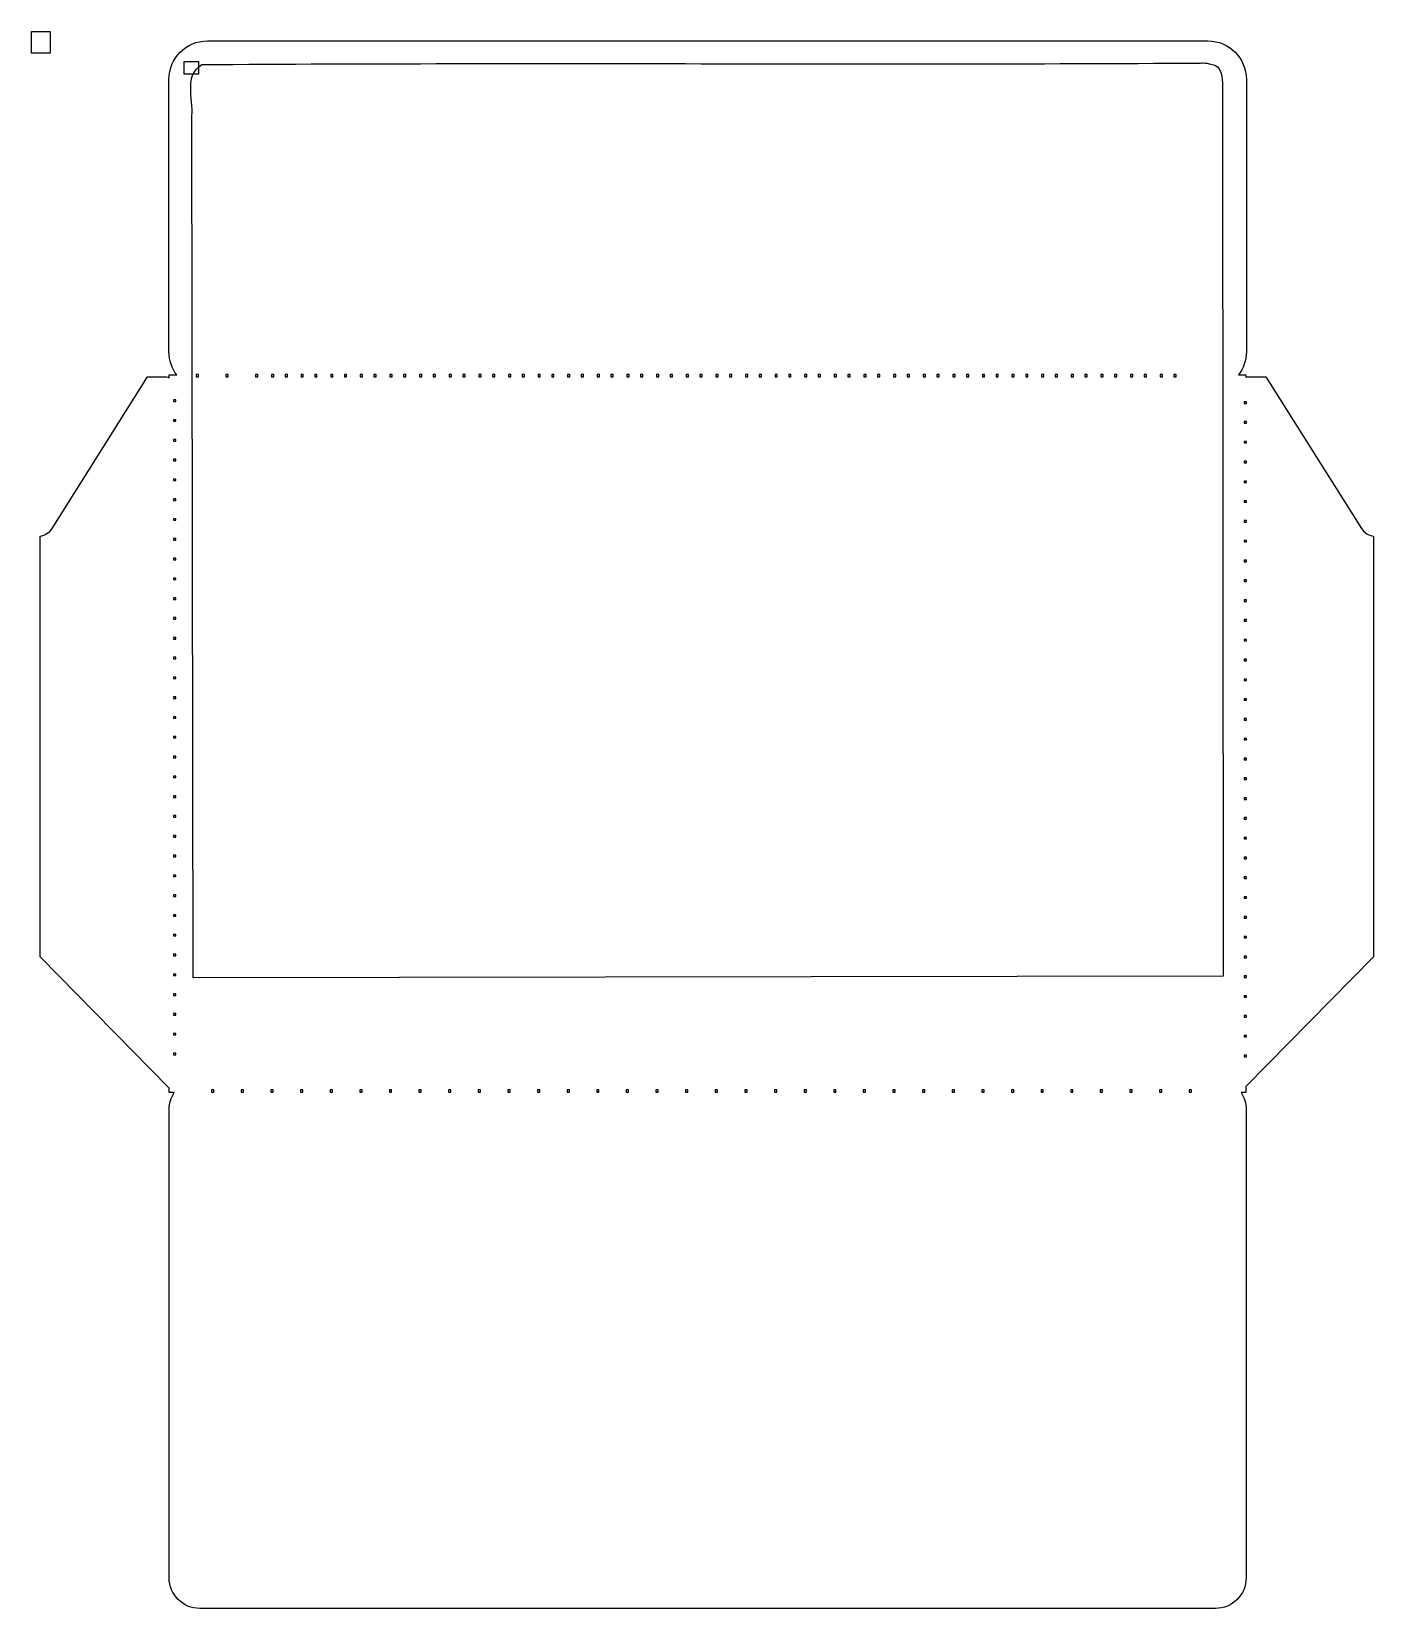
# Model space of a CAD drawing. Header units: centimetres. Extents: x -7.8 to 7.7, y -9.1 to 9.2.
import ezdxf

# ---------------------------------------------------------------- set-up
doc = ezdxf.new("R2010")
doc.units = ezdxf.units.CM
doc.header["$MEASUREMENT"] = 0
doc.header["$XCLIPFRAME"] = 0
doc.layers.add('Layer 1', color=7, linetype='Continuous')
picture_1 = doc.add_image_def('image1.jpg', size_in_pixel=(1114, 1310))
picture_2 = doc.add_image_def('image2.jpg', size_in_pixel=(863, 765))

msp = doc.modelspace()

# ---------------------------------------------------------------- linework, layer by layer
at = {"layer": 'Layer 1', "lineweight": 25}
for points, knots in [([(-5.79892, 9.10249), (-6.04622, 9.10249), (-6.2454, 8.90331), (-6.2454, 8.65601), (-6.2454, 8.65601), (-6.2454, 8.65601), (-6.2454, 5.49259), (-6.2454, 5.49259), (-6.2454, 5.49259), (-6.2454, 5.39125), (-6.21176, 5.29781), (-6.15528, 5.22305), (-6.15528, 5.22305), (-6.15528, 5.22305), (-6.24127, 5.22305), (-6.24127, 5.22305), (-6.24127, 5.22305), (-6.24127, 5.22305), (-6.24127, 5.1908), (-6.24127, 5.1908), (-6.24127, 5.1908), (-6.2617, 5.19891), (-6.28406, 5.2032), (-6.30742, 5.2032), (-6.30742, 5.2032), (-6.30742, 5.2032), (-6.49263, 5.2032), (-6.49263, 5.2032), (-6.49263, 5.2032), (-6.49263, 5.2032), (-7.6014, 3.44124), (-7.6014, 3.44124), (-7.6014, 3.44124), (-7.6337, 3.38989), (-7.68538, 3.35868), (-7.74031, 3.35194), (-7.74031, 3.35194), (-7.74031, 3.35194), (-7.74031, -1.53624), (-7.74031, -1.53624), (-7.74031, -1.53624), (-7.74031, -1.53624), (-6.24128, -3.05842), (-6.24128, -3.05842), (-6.24128, -3.05842), (-6.24128, -3.05842), (-6.24128, -3.11134), (-6.24128, -3.11134), (-6.24128, -3.11134), (-6.24128, -3.11134), (-6.1834, -3.11134), (-6.1834, -3.11134), (-6.1834, -3.11134), (-6.22119, -3.16801), (-6.24293, -3.23543), (-6.24293, -3.30895), (-6.24293, -3.30895), (-6.24293, -3.30895), (-6.24293, -8.74614), (-6.24293, -8.74614), (-6.24293, -8.74614), (-6.24293, -8.94398), (-6.08359, -9.1025), (-5.88574, -9.1025), (-5.88574, -9.1025), (-5.88574, -9.1025), (5.90475, -9.1025), (5.90475, -9.1025), (5.90475, -9.1025), (6.10259, -9.1025), (6.26194, -8.94398), (6.26194, -8.74614), (6.26194, -8.74614), (6.26194, -8.74614), (6.26194, -3.30895), (6.26194, -3.30895), (6.26194, -3.30895), (6.26194, -3.23543), (6.2402, -3.16801), (6.20241, -3.11134), (6.20241, -3.11134), (6.20241, -3.11134), (6.26029, -3.11134), (6.26029, -3.11134), (6.26029, -3.11134), (6.26029, -3.11134), (6.26029, -3.03941), (6.26029, -3.03941), (6.26029, -3.03941), (6.26029, -3.03941), (7.7403, -1.53625), (7.7403, -1.53625), (7.7403, -1.53625), (7.7403, -1.53625), (7.7403, 3.35193), (7.7403, 3.35193), (7.7403, 3.35193), (7.68537, 3.35867), (7.63369, 3.38988), (7.60139, 3.44123), (7.60139, 3.44123), (7.60139, 3.44123), (6.49262, 5.20319), (6.49262, 5.20319), (6.49262, 5.20319), (6.49262, 5.20319), (6.30741, 5.20319), (6.30741, 5.20319), (6.30741, 5.20319), (6.29117, 5.20319), (6.27523, 5.20144), (6.26028, 5.1974), (6.26028, 5.1974), (6.26028, 5.1974), (6.26028, 5.22303), (6.26028, 5.22303), (6.26028, 5.22303), (6.26028, 5.22303), (6.17429, 5.22303), (6.17429, 5.22303), (6.17429, 5.22303), (6.23077, 5.2978), (6.26441, 5.39123), (6.26441, 5.49257), (6.26441, 5.49257), (6.26441, 5.49257), (6.26441, 8.65599), (6.26441, 8.65599), (6.26441, 8.65599), (6.26441, 8.90329), (6.06523, 9.10247), (5.81793, 9.10247), (5.81793, 9.10247), (5.81793, 9.10247), (-5.79893, 9.10247), (-5.79893, 9.10247), (-5.79893, 9.10247), (-5.79893, 9.10247), (-5.79892, 9.10249), (-5.79892, 9.10249)], [0, 0, 0, 0, 0.02777778, 0.02777778, 0.02777778, 0.02777778, 0.05555556, 0.05555556, 0.05555556, 0.05555556, 0.08333333, 0.08333333, 0.08333333, 0.08333333, 0.11111111, 0.11111111, 0.11111111, 0.11111111, 0.13888889, 0.13888889, 0.13888889, 0.13888889, 0.16666667, 0.16666667, 0.16666667, 0.16666667, 0.19444444, 0.19444444, 0.19444444, 0.19444444, 0.22222222, 0.22222222, 0.22222222, 0.22222222, 0.25, 0.25, 0.25, 0.25, 0.27777778, 0.27777778, 0.27777778, 0.27777778, 0.30555556, 0.30555556, 0.30555556, 0.30555556, 0.33333333, 0.33333333, 0.33333333, 0.33333333, 0.36111111, 0.36111111, 0.36111111, 0.36111111, 0.38888889, 0.38888889, 0.38888889, 0.38888889, 0.41666667, 0.41666667, 0.41666667, 0.41666667, 0.44444444, 0.44444444, 0.44444444, 0.44444444, 0.47222222, 0.47222222, 0.47222222, 0.47222222, 0.5, 0.5, 0.5, 0.5, 0.52777778, 0.52777778, 0.52777778, 0.52777778, 0.55555556, 0.55555556, 0.55555556, 0.55555556, 0.58333333, 0.58333333, 0.58333333, 0.58333333, 0.61111111, 0.61111111, 0.61111111, 0.61111111, 0.63888889, 0.63888889, 0.63888889, 0.63888889, 0.66666667, 0.66666667, 0.66666667, 0.66666667, 0.69444444, 0.69444444, 0.69444444, 0.69444444, 0.72222222, 0.72222222, 0.72222222, 0.72222222, 0.75, 0.75, 0.75, 0.75, 0.77777778, 0.77777778, 0.77777778, 0.77777778, 0.80555556, 0.80555556, 0.80555556, 0.80555556, 0.83333333, 0.83333333, 0.83333333, 0.83333333, 0.86111111, 0.86111111, 0.86111111, 0.86111111, 0.88888889, 0.88888889, 0.88888889, 0.88888889, 0.91666667, 0.91666667, 0.91666667, 0.91666667, 0.94444444, 0.94444444, 0.94444444, 0.94444444, 1, 1, 1, 1]), ([(5.7642, 8.84618), (5.75411, 8.84641), (5.74369, 8.84599), (5.7336, 8.84535), (5.7336, 8.84535), (1.86846, 8.82205), (-1.99856, 8.85583), (-5.86259, 8.82716), (-5.86259, 8.82716), (-6.07229, 8.70957), (-5.96094, 8.42584), (-5.97917, 8.23268), (-5.97917, 8.23268), (-5.97917, 8.23268), (-5.96263, -1.78015), (-5.96263, -1.78015), (-5.96263, -1.78015), (-5.96263, -1.78015), (5.99571, -1.76113), (5.99571, -1.76113), (5.99571, -1.76113), (5.99571, -1.76113), (5.98826, 8.57333), (5.98826, 8.57333), (5.98826, 8.57333), (5.98636, 8.67845), (5.98477, 8.81559), (5.85349, 8.83295), (5.85349, 8.83295), (5.82424, 8.84071), (5.79445, 8.84547), (5.7642, 8.84618)], [0, 0, 0, 0, 0.11111111, 0.11111111, 0.11111111, 0.11111111, 0.22222222, 0.22222222, 0.22222222, 0.22222222, 0.33333333, 0.33333333, 0.33333333, 0.33333333, 0.44444444, 0.44444444, 0.44444444, 0.44444444, 0.55555556, 0.55555556, 0.55555556, 0.55555556, 0.66666667, 0.66666667, 0.66666667, 0.66666667, 0.77777778, 0.77777778, 0.77777778, 0.77777778, 1, 1, 1, 1]), ([(-5.92873, 5.228), (-5.92873, 5.228), (-5.90227, 5.228), (-5.90227, 5.228), (-5.90227, 5.228), (-5.90227, 5.228), (-5.90227, 5.20154), (-5.90227, 5.20154), (-5.90227, 5.20154), (-5.90227, 5.20154), (-5.92873, 5.20154), (-5.92873, 5.20154), (-5.92873, 5.20154), (-5.92873, 5.20154), (-5.92873, 5.228), (-5.92873, 5.228)], [0, 0, 0, 0, 0.2, 0.2, 0.2, 0.2, 0.4, 0.4, 0.4, 0.4, 0.6, 0.6, 0.6, 0.6, 1, 1, 1, 1]), ([(-5.58478, 5.228), (-5.58478, 5.228), (-5.55832, 5.228), (-5.55832, 5.228), (-5.55832, 5.228), (-5.55832, 5.228), (-5.55832, 5.20154), (-5.55832, 5.20154), (-5.55832, 5.20154), (-5.55832, 5.20154), (-5.58478, 5.20154), (-5.58478, 5.20154), (-5.58478, 5.20154), (-5.58478, 5.20154), (-5.58478, 5.228), (-5.58478, 5.228)], [0, 0, 0, 0, 0.2, 0.2, 0.2, 0.2, 0.4, 0.4, 0.4, 0.4, 0.6, 0.6, 0.6, 0.6, 1, 1, 1, 1]), ([(-5.24082, 5.228), (-5.24082, 5.228), (-5.21436, 5.228), (-5.21436, 5.228), (-5.21436, 5.228), (-5.21436, 5.228), (-5.21436, 5.20154), (-5.21436, 5.20154), (-5.21436, 5.20154), (-5.21436, 5.20154), (-5.24082, 5.20154), (-5.24082, 5.20154), (-5.24082, 5.20154), (-5.24082, 5.20154), (-5.24082, 5.228), (-5.24082, 5.228)], [0, 0, 0, 0, 0.2, 0.2, 0.2, 0.2, 0.4, 0.4, 0.4, 0.4, 0.6, 0.6, 0.6, 0.6, 1, 1, 1, 1]), ([(-5.05561, 5.228), (-5.05561, 5.228), (-5.02915, 5.228), (-5.02915, 5.228), (-5.02915, 5.228), (-5.02915, 5.228), (-5.02915, 5.20154), (-5.02915, 5.20154), (-5.02915, 5.20154), (-5.02915, 5.20154), (-5.05561, 5.20154), (-5.05561, 5.20154), (-5.05561, 5.20154), (-5.05561, 5.20154), (-5.05561, 5.228), (-5.05561, 5.228)], [0, 0, 0, 0, 0.2, 0.2, 0.2, 0.2, 0.4, 0.4, 0.4, 0.4, 0.6, 0.6, 0.6, 0.6, 1, 1, 1, 1]), ([(-4.89686, 5.228), (-4.89686, 5.228), (-4.8704, 5.228), (-4.8704, 5.228), (-4.8704, 5.228), (-4.8704, 5.228), (-4.8704, 5.20154), (-4.8704, 5.20154), (-4.8704, 5.20154), (-4.8704, 5.20154), (-4.89686, 5.20154), (-4.89686, 5.20154), (-4.89686, 5.20154), (-4.89686, 5.20154), (-4.89686, 5.228), (-4.89686, 5.228)], [0, 0, 0, 0, 0.2, 0.2, 0.2, 0.2, 0.4, 0.4, 0.4, 0.4, 0.6, 0.6, 0.6, 0.6, 1, 1, 1, 1]), ([(-4.71165, 5.228), (-4.71165, 5.228), (-4.68519, 5.228), (-4.68519, 5.228), (-4.68519, 5.228), (-4.68519, 5.228), (-4.68519, 5.20154), (-4.68519, 5.20154), (-4.68519, 5.20154), (-4.68519, 5.20154), (-4.71165, 5.20154), (-4.71165, 5.20154), (-4.71165, 5.20154), (-4.71165, 5.20154), (-4.71165, 5.228), (-4.71165, 5.228)], [0, 0, 0, 0, 0.2, 0.2, 0.2, 0.2, 0.4, 0.4, 0.4, 0.4, 0.6, 0.6, 0.6, 0.6, 1, 1, 1, 1]), ([(-4.5529, 5.228), (-4.5529, 5.228), (-4.52644, 5.228), (-4.52644, 5.228), (-4.52644, 5.228), (-4.52644, 5.228), (-4.52644, 5.20154), (-4.52644, 5.20154), (-4.52644, 5.20154), (-4.52644, 5.20154), (-4.5529, 5.20154), (-4.5529, 5.20154), (-4.5529, 5.20154), (-4.5529, 5.20154), (-4.5529, 5.228), (-4.5529, 5.228)], [0, 0, 0, 0, 0.2, 0.2, 0.2, 0.2, 0.4, 0.4, 0.4, 0.4, 0.6, 0.6, 0.6, 0.6, 1, 1, 1, 1]), ([(-4.36769, 5.228), (-4.36769, 5.228), (-4.34123, 5.228), (-4.34123, 5.228), (-4.34123, 5.228), (-4.34123, 5.228), (-4.34123, 5.20154), (-4.34123, 5.20154), (-4.34123, 5.20154), (-4.34123, 5.20154), (-4.36769, 5.20154), (-4.36769, 5.20154), (-4.36769, 5.20154), (-4.36769, 5.20154), (-4.36769, 5.228), (-4.36769, 5.228)], [0, 0, 0, 0, 0.2, 0.2, 0.2, 0.2, 0.4, 0.4, 0.4, 0.4, 0.6, 0.6, 0.6, 0.6, 1, 1, 1, 1]), ([(-4.20894, 5.228), (-4.20894, 5.228), (-4.18248, 5.228), (-4.18248, 5.228), (-4.18248, 5.228), (-4.18248, 5.228), (-4.18248, 5.20154), (-4.18248, 5.20154), (-4.18248, 5.20154), (-4.18248, 5.20154), (-4.20894, 5.20154), (-4.20894, 5.20154), (-4.20894, 5.20154), (-4.20894, 5.20154), (-4.20894, 5.228), (-4.20894, 5.228)], [0, 0, 0, 0, 0.2, 0.2, 0.2, 0.2, 0.4, 0.4, 0.4, 0.4, 0.6, 0.6, 0.6, 0.6, 1, 1, 1, 1]), ([(-4.02373, 5.228), (-4.02373, 5.228), (-3.99728, 5.228), (-3.99728, 5.228), (-3.99728, 5.228), (-3.99728, 5.228), (-3.99728, 5.20154), (-3.99728, 5.20154), (-3.99728, 5.20154), (-3.99728, 5.20154), (-4.02373, 5.20154), (-4.02373, 5.20154), (-4.02373, 5.20154), (-4.02373, 5.20154), (-4.02373, 5.228), (-4.02373, 5.228)], [0, 0, 0, 0, 0.2, 0.2, 0.2, 0.2, 0.4, 0.4, 0.4, 0.4, 0.6, 0.6, 0.6, 0.6, 1, 1, 1, 1]), ([(-3.86498, 5.228), (-3.86498, 5.228), (-3.83852, 5.228), (-3.83852, 5.228), (-3.83852, 5.228), (-3.83852, 5.228), (-3.83852, 5.20154), (-3.83852, 5.20154), (-3.83852, 5.20154), (-3.83852, 5.20154), (-3.86498, 5.20154), (-3.86498, 5.20154), (-3.86498, 5.20154), (-3.86498, 5.20154), (-3.86498, 5.228), (-3.86498, 5.228)], [0, 0, 0, 0, 0.2, 0.2, 0.2, 0.2, 0.4, 0.4, 0.4, 0.4, 0.6, 0.6, 0.6, 0.6, 1, 1, 1, 1]), ([(-3.67978, 5.228), (-3.67978, 5.228), (-3.65332, 5.228), (-3.65332, 5.228), (-3.65332, 5.228), (-3.65332, 5.228), (-3.65332, 5.20154), (-3.65332, 5.20154), (-3.65332, 5.20154), (-3.65332, 5.20154), (-3.67978, 5.20154), (-3.67978, 5.20154), (-3.67978, 5.20154), (-3.67978, 5.20154), (-3.67978, 5.228), (-3.67978, 5.228)], [0, 0, 0, 0, 0.2, 0.2, 0.2, 0.2, 0.4, 0.4, 0.4, 0.4, 0.6, 0.6, 0.6, 0.6, 1, 1, 1, 1]), ([(-3.52103, 5.228), (-3.52103, 5.228), (-3.49457, 5.228), (-3.49457, 5.228), (-3.49457, 5.228), (-3.49457, 5.228), (-3.49457, 5.20154), (-3.49457, 5.20154), (-3.49457, 5.20154), (-3.49457, 5.20154), (-3.52103, 5.20154), (-3.52103, 5.20154), (-3.52103, 5.20154), (-3.52103, 5.20154), (-3.52103, 5.228), (-3.52103, 5.228)], [0, 0, 0, 0, 0.2, 0.2, 0.2, 0.2, 0.4, 0.4, 0.4, 0.4, 0.6, 0.6, 0.6, 0.6, 1, 1, 1, 1]), ([(-3.33582, 5.228), (-3.33582, 5.228), (-3.30936, 5.228), (-3.30936, 5.228), (-3.30936, 5.228), (-3.30936, 5.228), (-3.30936, 5.20154), (-3.30936, 5.20154), (-3.30936, 5.20154), (-3.30936, 5.20154), (-3.33582, 5.20154), (-3.33582, 5.20154), (-3.33582, 5.20154), (-3.33582, 5.20154), (-3.33582, 5.228), (-3.33582, 5.228)], [0, 0, 0, 0, 0.2, 0.2, 0.2, 0.2, 0.4, 0.4, 0.4, 0.4, 0.6, 0.6, 0.6, 0.6, 1, 1, 1, 1]), ([(-3.17707, 5.228), (-3.17707, 5.228), (-3.15061, 5.228), (-3.15061, 5.228), (-3.15061, 5.228), (-3.15061, 5.228), (-3.15061, 5.20154), (-3.15061, 5.20154), (-3.15061, 5.20154), (-3.15061, 5.20154), (-3.17707, 5.20154), (-3.17707, 5.20154), (-3.17707, 5.20154), (-3.17707, 5.20154), (-3.17707, 5.228), (-3.17707, 5.228)], [0, 0, 0, 0, 0.2, 0.2, 0.2, 0.2, 0.4, 0.4, 0.4, 0.4, 0.6, 0.6, 0.6, 0.6, 1, 1, 1, 1]), ([(-2.99186, 5.228), (-2.99186, 5.228), (-2.9654, 5.228), (-2.9654, 5.228), (-2.9654, 5.228), (-2.9654, 5.228), (-2.9654, 5.20154), (-2.9654, 5.20154), (-2.9654, 5.20154), (-2.9654, 5.20154), (-2.99186, 5.20154), (-2.99186, 5.20154), (-2.99186, 5.20154), (-2.99186, 5.20154), (-2.99186, 5.228), (-2.99186, 5.228)], [0, 0, 0, 0, 0.2, 0.2, 0.2, 0.2, 0.4, 0.4, 0.4, 0.4, 0.6, 0.6, 0.6, 0.6, 1, 1, 1, 1]), ([(-2.83311, 5.228), (-2.83311, 5.228), (-2.80665, 5.228), (-2.80665, 5.228), (-2.80665, 5.228), (-2.80665, 5.228), (-2.80665, 5.20154), (-2.80665, 5.20154), (-2.80665, 5.20154), (-2.80665, 5.20154), (-2.83311, 5.20154), (-2.83311, 5.20154), (-2.83311, 5.20154), (-2.83311, 5.20154), (-2.83311, 5.228), (-2.83311, 5.228)], [0, 0, 0, 0, 0.2, 0.2, 0.2, 0.2, 0.4, 0.4, 0.4, 0.4, 0.6, 0.6, 0.6, 0.6, 1, 1, 1, 1]), ([(-2.6479, 5.228), (-2.6479, 5.228), (-2.62144, 5.228), (-2.62144, 5.228), (-2.62144, 5.228), (-2.62144, 5.228), (-2.62144, 5.20154), (-2.62144, 5.20154), (-2.62144, 5.20154), (-2.62144, 5.20154), (-2.6479, 5.20154), (-2.6479, 5.20154), (-2.6479, 5.20154), (-2.6479, 5.20154), (-2.6479, 5.228), (-2.6479, 5.228)], [0, 0, 0, 0, 0.2, 0.2, 0.2, 0.2, 0.4, 0.4, 0.4, 0.4, 0.6, 0.6, 0.6, 0.6, 1, 1, 1, 1]), ([(-2.48915, 5.228), (-2.48915, 5.228), (-2.46269, 5.228), (-2.46269, 5.228), (-2.46269, 5.228), (-2.46269, 5.228), (-2.46269, 5.20154), (-2.46269, 5.20154), (-2.46269, 5.20154), (-2.46269, 5.20154), (-2.48915, 5.20154), (-2.48915, 5.20154), (-2.48915, 5.20154), (-2.48915, 5.20154), (-2.48915, 5.228), (-2.48915, 5.228)], [0, 0, 0, 0, 0.2, 0.2, 0.2, 0.2, 0.4, 0.4, 0.4, 0.4, 0.6, 0.6, 0.6, 0.6, 1, 1, 1, 1]), ([(-2.30394, 5.228), (-2.30394, 5.228), (-2.27748, 5.228), (-2.27748, 5.228), (-2.27748, 5.228), (-2.27748, 5.228), (-2.27748, 5.20154), (-2.27748, 5.20154), (-2.27748, 5.20154), (-2.27748, 5.20154), (-2.30394, 5.20154), (-2.30394, 5.20154), (-2.30394, 5.20154), (-2.30394, 5.20154), (-2.30394, 5.228), (-2.30394, 5.228)], [0, 0, 0, 0, 0.2, 0.2, 0.2, 0.2, 0.4, 0.4, 0.4, 0.4, 0.6, 0.6, 0.6, 0.6, 1, 1, 1, 1]), ([(-2.14519, 5.228), (-2.14519, 5.228), (-2.11873, 5.228), (-2.11873, 5.228), (-2.11873, 5.228), (-2.11873, 5.228), (-2.11873, 5.20154), (-2.11873, 5.20154), (-2.11873, 5.20154), (-2.11873, 5.20154), (-2.14519, 5.20154), (-2.14519, 5.20154), (-2.14519, 5.20154), (-2.14519, 5.20154), (-2.14519, 5.228), (-2.14519, 5.228)], [0, 0, 0, 0, 0.2, 0.2, 0.2, 0.2, 0.4, 0.4, 0.4, 0.4, 0.6, 0.6, 0.6, 0.6, 1, 1, 1, 1]), ([(-1.95998, 5.228), (-1.95998, 5.228), (-1.93353, 5.228), (-1.93353, 5.228), (-1.93353, 5.228), (-1.93353, 5.228), (-1.93353, 5.20154), (-1.93353, 5.20154), (-1.93353, 5.20154), (-1.93353, 5.20154), (-1.95998, 5.20154), (-1.95998, 5.20154), (-1.95998, 5.20154), (-1.95998, 5.20154), (-1.95998, 5.228), (-1.95998, 5.228)], [0, 0, 0, 0, 0.2, 0.2, 0.2, 0.2, 0.4, 0.4, 0.4, 0.4, 0.6, 0.6, 0.6, 0.6, 1, 1, 1, 1]), ([(-1.80123, 5.228), (-1.80123, 5.228), (-1.77477, 5.228), (-1.77477, 5.228), (-1.77477, 5.228), (-1.77477, 5.228), (-1.77477, 5.20154), (-1.77477, 5.20154), (-1.77477, 5.20154), (-1.77477, 5.20154), (-1.80123, 5.20154), (-1.80123, 5.20154), (-1.80123, 5.20154), (-1.80123, 5.20154), (-1.80123, 5.228), (-1.80123, 5.228)], [0, 0, 0, 0, 0.2, 0.2, 0.2, 0.2, 0.4, 0.4, 0.4, 0.4, 0.6, 0.6, 0.6, 0.6, 1, 1, 1, 1]), ([(-1.61603, 5.228), (-1.61603, 5.228), (-1.58957, 5.228), (-1.58957, 5.228), (-1.58957, 5.228), (-1.58957, 5.228), (-1.58957, 5.20154), (-1.58957, 5.20154), (-1.58957, 5.20154), (-1.58957, 5.20154), (-1.61603, 5.20154), (-1.61603, 5.20154), (-1.61603, 5.20154), (-1.61603, 5.20154), (-1.61603, 5.228), (-1.61603, 5.228)], [0, 0, 0, 0, 0.2, 0.2, 0.2, 0.2, 0.4, 0.4, 0.4, 0.4, 0.6, 0.6, 0.6, 0.6, 1, 1, 1, 1]), ([(-1.45728, 5.228), (-1.45728, 5.228), (-1.43082, 5.228), (-1.43082, 5.228), (-1.43082, 5.228), (-1.43082, 5.228), (-1.43082, 5.20154), (-1.43082, 5.20154), (-1.43082, 5.20154), (-1.43082, 5.20154), (-1.45728, 5.20154), (-1.45728, 5.20154), (-1.45728, 5.20154), (-1.45728, 5.20154), (-1.45728, 5.228), (-1.45728, 5.228)], [0, 0, 0, 0, 0.2, 0.2, 0.2, 0.2, 0.4, 0.4, 0.4, 0.4, 0.6, 0.6, 0.6, 0.6, 1, 1, 1, 1]), ([(-1.27207, 5.228), (-1.27207, 5.228), (-1.24561, 5.228), (-1.24561, 5.228), (-1.24561, 5.228), (-1.24561, 5.228), (-1.24561, 5.20154), (-1.24561, 5.20154), (-1.24561, 5.20154), (-1.24561, 5.20154), (-1.27207, 5.20154), (-1.27207, 5.20154), (-1.27207, 5.20154), (-1.27207, 5.20154), (-1.27207, 5.228), (-1.27207, 5.228)], [0, 0, 0, 0, 0.2, 0.2, 0.2, 0.2, 0.4, 0.4, 0.4, 0.4, 0.6, 0.6, 0.6, 0.6, 1, 1, 1, 1]), ([(-1.11332, 5.228), (-1.11332, 5.228), (-1.08686, 5.228), (-1.08686, 5.228), (-1.08686, 5.228), (-1.08686, 5.228), (-1.08686, 5.20154), (-1.08686, 5.20154), (-1.08686, 5.20154), (-1.08686, 5.20154), (-1.11332, 5.20154), (-1.11332, 5.20154), (-1.11332, 5.20154), (-1.11332, 5.20154), (-1.11332, 5.228), (-1.11332, 5.228)], [0, 0, 0, 0, 0.2, 0.2, 0.2, 0.2, 0.4, 0.4, 0.4, 0.4, 0.6, 0.6, 0.6, 0.6, 1, 1, 1, 1]), ([(-0.92811, 5.228), (-0.92811, 5.228), (-0.90165, 5.228), (-0.90165, 5.228), (-0.90165, 5.228), (-0.90165, 5.228), (-0.90165, 5.20154), (-0.90165, 5.20154), (-0.90165, 5.20154), (-0.90165, 5.20154), (-0.92811, 5.20154), (-0.92811, 5.20154), (-0.92811, 5.20154), (-0.92811, 5.20154), (-0.92811, 5.228), (-0.92811, 5.228)], [0, 0, 0, 0, 0.2, 0.2, 0.2, 0.2, 0.4, 0.4, 0.4, 0.4, 0.6, 0.6, 0.6, 0.6, 1, 1, 1, 1]), ([(-0.76936, 5.228), (-0.76936, 5.228), (-0.7429, 5.228), (-0.7429, 5.228), (-0.7429, 5.228), (-0.7429, 5.228), (-0.7429, 5.20154), (-0.7429, 5.20154), (-0.7429, 5.20154), (-0.7429, 5.20154), (-0.76936, 5.20154), (-0.76936, 5.20154), (-0.76936, 5.20154), (-0.76936, 5.20154), (-0.76936, 5.228), (-0.76936, 5.228)], [0, 0, 0, 0, 0.2, 0.2, 0.2, 0.2, 0.4, 0.4, 0.4, 0.4, 0.6, 0.6, 0.6, 0.6, 1, 1, 1, 1]), ([(-0.58415, 5.228), (-0.58415, 5.228), (-0.55769, 5.228), (-0.55769, 5.228), (-0.55769, 5.228), (-0.55769, 5.228), (-0.55769, 5.20154), (-0.55769, 5.20154), (-0.55769, 5.20154), (-0.55769, 5.20154), (-0.58415, 5.20154), (-0.58415, 5.20154), (-0.58415, 5.20154), (-0.58415, 5.20154), (-0.58415, 5.228), (-0.58415, 5.228)], [0, 0, 0, 0, 0.2, 0.2, 0.2, 0.2, 0.4, 0.4, 0.4, 0.4, 0.6, 0.6, 0.6, 0.6, 1, 1, 1, 1]), ([(-0.4254, 5.228), (-0.4254, 5.228), (-0.39894, 5.228), (-0.39894, 5.228), (-0.39894, 5.228), (-0.39894, 5.228), (-0.39894, 5.20154), (-0.39894, 5.20154), (-0.39894, 5.20154), (-0.39894, 5.20154), (-0.4254, 5.20154), (-0.4254, 5.20154), (-0.4254, 5.20154), (-0.4254, 5.20154), (-0.4254, 5.228), (-0.4254, 5.228)], [0, 0, 0, 0, 0.2, 0.2, 0.2, 0.2, 0.4, 0.4, 0.4, 0.4, 0.6, 0.6, 0.6, 0.6, 1, 1, 1, 1]), ([(-0.24019, 5.228), (-0.24019, 5.228), (-0.21373, 5.228), (-0.21373, 5.228), (-0.21373, 5.228), (-0.21373, 5.228), (-0.21373, 5.20154), (-0.21373, 5.20154), (-0.21373, 5.20154), (-0.21373, 5.20154), (-0.24019, 5.20154), (-0.24019, 5.20154), (-0.24019, 5.20154), (-0.24019, 5.20154), (-0.24019, 5.228), (-0.24019, 5.228)], [0, 0, 0, 0, 0.2, 0.2, 0.2, 0.2, 0.4, 0.4, 0.4, 0.4, 0.6, 0.6, 0.6, 0.6, 1, 1, 1, 1]), ([(-0.08144, 5.228), (-0.08144, 5.228), (-0.05498, 5.228), (-0.05498, 5.228), (-0.05498, 5.228), (-0.05498, 5.228), (-0.05498, 5.20154), (-0.05498, 5.20154), (-0.05498, 5.20154), (-0.05498, 5.20154), (-0.08144, 5.20154), (-0.08144, 5.20154), (-0.08144, 5.20154), (-0.08144, 5.20154), (-0.08144, 5.228), (-0.08144, 5.228)], [0, 0, 0, 0, 0.2, 0.2, 0.2, 0.2, 0.4, 0.4, 0.4, 0.4, 0.6, 0.6, 0.6, 0.6, 1, 1, 1, 1]), ([(0.10377, 5.228), (0.10377, 5.228), (0.13022, 5.228), (0.13022, 5.228), (0.13022, 5.228), (0.13022, 5.228), (0.13022, 5.20154), (0.13022, 5.20154), (0.13022, 5.20154), (0.13022, 5.20154), (0.10377, 5.20154), (0.10377, 5.20154), (0.10377, 5.20154), (0.10377, 5.20154), (0.10377, 5.228), (0.10377, 5.228)], [0, 0, 0, 0, 0.2, 0.2, 0.2, 0.2, 0.4, 0.4, 0.4, 0.4, 0.6, 0.6, 0.6, 0.6, 1, 1, 1, 1]), ([(0.26252, 5.228), (0.26252, 5.228), (0.28898, 5.228), (0.28898, 5.228), (0.28898, 5.228), (0.28898, 5.228), (0.28898, 5.20154), (0.28898, 5.20154), (0.28898, 5.20154), (0.28898, 5.20154), (0.26252, 5.20154), (0.26252, 5.20154), (0.26252, 5.20154), (0.26252, 5.20154), (0.26252, 5.228), (0.26252, 5.228)], [0, 0, 0, 0, 0.2, 0.2, 0.2, 0.2, 0.4, 0.4, 0.4, 0.4, 0.6, 0.6, 0.6, 0.6, 1, 1, 1, 1]), ([(0.44772, 5.228), (0.44772, 5.228), (0.47418, 5.228), (0.47418, 5.228), (0.47418, 5.228), (0.47418, 5.228), (0.47418, 5.20154), (0.47418, 5.20154), (0.47418, 5.20154), (0.47418, 5.20154), (0.44772, 5.20154), (0.44772, 5.20154), (0.44772, 5.20154), (0.44772, 5.20154), (0.44772, 5.228), (0.44772, 5.228)], [0, 0, 0, 0, 0.2, 0.2, 0.2, 0.2, 0.4, 0.4, 0.4, 0.4, 0.6, 0.6, 0.6, 0.6, 1, 1, 1, 1]), ([(0.60647, 5.228), (0.60647, 5.228), (0.63293, 5.228), (0.63293, 5.228), (0.63293, 5.228), (0.63293, 5.228), (0.63293, 5.20154), (0.63293, 5.20154), (0.63293, 5.20154), (0.63293, 5.20154), (0.60647, 5.20154), (0.60647, 5.20154), (0.60647, 5.20154), (0.60647, 5.20154), (0.60647, 5.228), (0.60647, 5.228)], [0, 0, 0, 0, 0.2, 0.2, 0.2, 0.2, 0.4, 0.4, 0.4, 0.4, 0.6, 0.6, 0.6, 0.6, 1, 1, 1, 1]), ([(0.79168, 5.228), (0.79168, 5.228), (0.81814, 5.228), (0.81814, 5.228), (0.81814, 5.228), (0.81814, 5.228), (0.81814, 5.20154), (0.81814, 5.20154), (0.81814, 5.20154), (0.81814, 5.20154), (0.79168, 5.20154), (0.79168, 5.20154), (0.79168, 5.20154), (0.79168, 5.20154), (0.79168, 5.228), (0.79168, 5.228)], [0, 0, 0, 0, 0.2, 0.2, 0.2, 0.2, 0.4, 0.4, 0.4, 0.4, 0.6, 0.6, 0.6, 0.6, 1, 1, 1, 1]), ([(0.95043, 5.228), (0.95043, 5.228), (0.97689, 5.228), (0.97689, 5.228), (0.97689, 5.228), (0.97689, 5.228), (0.97689, 5.20154), (0.97689, 5.20154), (0.97689, 5.20154), (0.97689, 5.20154), (0.95043, 5.20154), (0.95043, 5.20154), (0.95043, 5.20154), (0.95043, 5.20154), (0.95043, 5.228), (0.95043, 5.228)], [0, 0, 0, 0, 0.2, 0.2, 0.2, 0.2, 0.4, 0.4, 0.4, 0.4, 0.6, 0.6, 0.6, 0.6, 1, 1, 1, 1]), ([(1.13564, 5.228), (1.13564, 5.228), (1.1621, 5.228), (1.1621, 5.228), (1.1621, 5.228), (1.1621, 5.228), (1.1621, 5.20154), (1.1621, 5.20154), (1.1621, 5.20154), (1.1621, 5.20154), (1.13564, 5.20154), (1.13564, 5.20154), (1.13564, 5.20154), (1.13564, 5.20154), (1.13564, 5.228), (1.13564, 5.228)], [0, 0, 0, 0, 0.2, 0.2, 0.2, 0.2, 0.4, 0.4, 0.4, 0.4, 0.6, 0.6, 0.6, 0.6, 1, 1, 1, 1]), ([(1.29439, 5.228), (1.29439, 5.228), (1.32085, 5.228), (1.32085, 5.228), (1.32085, 5.228), (1.32085, 5.228), (1.32085, 5.20154), (1.32085, 5.20154), (1.32085, 5.20154), (1.32085, 5.20154), (1.29439, 5.20154), (1.29439, 5.20154), (1.29439, 5.20154), (1.29439, 5.20154), (1.29439, 5.228), (1.29439, 5.228)], [0, 0, 0, 0, 0.2, 0.2, 0.2, 0.2, 0.4, 0.4, 0.4, 0.4, 0.6, 0.6, 0.6, 0.6, 1, 1, 1, 1]), ([(1.4796, 5.228), (1.4796, 5.228), (1.50606, 5.228), (1.50606, 5.228), (1.50606, 5.228), (1.50606, 5.228), (1.50606, 5.20154), (1.50606, 5.20154), (1.50606, 5.20154), (1.50606, 5.20154), (1.4796, 5.20154), (1.4796, 5.20154), (1.4796, 5.20154), (1.4796, 5.20154), (1.4796, 5.228), (1.4796, 5.228)], [0, 0, 0, 0, 0.2, 0.2, 0.2, 0.2, 0.4, 0.4, 0.4, 0.4, 0.6, 0.6, 0.6, 0.6, 1, 1, 1, 1]), ([(1.63835, 5.228), (1.63835, 5.228), (1.66481, 5.228), (1.66481, 5.228), (1.66481, 5.228), (1.66481, 5.228), (1.66481, 5.20154), (1.66481, 5.20154), (1.66481, 5.20154), (1.66481, 5.20154), (1.63835, 5.20154), (1.63835, 5.20154), (1.63835, 5.20154), (1.63835, 5.20154), (1.63835, 5.228), (1.63835, 5.228)], [0, 0, 0, 0, 0.2, 0.2, 0.2, 0.2, 0.4, 0.4, 0.4, 0.4, 0.6, 0.6, 0.6, 0.6, 1, 1, 1, 1]), ([(1.82356, 5.228), (1.82356, 5.228), (1.85002, 5.228), (1.85002, 5.228), (1.85002, 5.228), (1.85002, 5.228), (1.85002, 5.20154), (1.85002, 5.20154), (1.85002, 5.20154), (1.85002, 5.20154), (1.82356, 5.20154), (1.82356, 5.20154), (1.82356, 5.20154), (1.82356, 5.20154), (1.82356, 5.228), (1.82356, 5.228)], [0, 0, 0, 0, 0.2, 0.2, 0.2, 0.2, 0.4, 0.4, 0.4, 0.4, 0.6, 0.6, 0.6, 0.6, 1, 1, 1, 1]), ([(1.98231, 5.228), (1.98231, 5.228), (2.00877, 5.228), (2.00877, 5.228), (2.00877, 5.228), (2.00877, 5.228), (2.00877, 5.20154), (2.00877, 5.20154), (2.00877, 5.20154), (2.00877, 5.20154), (1.98231, 5.20154), (1.98231, 5.20154), (1.98231, 5.20154), (1.98231, 5.20154), (1.98231, 5.228), (1.98231, 5.228)], [0, 0, 0, 0, 0.2, 0.2, 0.2, 0.2, 0.4, 0.4, 0.4, 0.4, 0.6, 0.6, 0.6, 0.6, 1, 1, 1, 1]), ([(2.16752, 5.228), (2.16752, 5.228), (2.19397, 5.228), (2.19397, 5.228), (2.19397, 5.228), (2.19397, 5.228), (2.19397, 5.20154), (2.19397, 5.20154), (2.19397, 5.20154), (2.19397, 5.20154), (2.16752, 5.20154), (2.16752, 5.20154), (2.16752, 5.20154), (2.16752, 5.20154), (2.16752, 5.228), (2.16752, 5.228)], [0, 0, 0, 0, 0.2, 0.2, 0.2, 0.2, 0.4, 0.4, 0.4, 0.4, 0.6, 0.6, 0.6, 0.6, 1, 1, 1, 1]), ([(2.32627, 5.228), (2.32627, 5.228), (2.35273, 5.228), (2.35273, 5.228), (2.35273, 5.228), (2.35273, 5.228), (2.35273, 5.20154), (2.35273, 5.20154), (2.35273, 5.20154), (2.35273, 5.20154), (2.32627, 5.20154), (2.32627, 5.20154), (2.32627, 5.20154), (2.32627, 5.20154), (2.32627, 5.228), (2.32627, 5.228)], [0, 0, 0, 0, 0.2, 0.2, 0.2, 0.2, 0.4, 0.4, 0.4, 0.4, 0.6, 0.6, 0.6, 0.6, 1, 1, 1, 1]), ([(2.51147, 5.228), (2.51147, 5.228), (2.53793, 5.228), (2.53793, 5.228), (2.53793, 5.228), (2.53793, 5.228), (2.53793, 5.20154), (2.53793, 5.20154), (2.53793, 5.20154), (2.53793, 5.20154), (2.51147, 5.20154), (2.51147, 5.20154), (2.51147, 5.20154), (2.51147, 5.20154), (2.51147, 5.228), (2.51147, 5.228)], [0, 0, 0, 0, 0.2, 0.2, 0.2, 0.2, 0.4, 0.4, 0.4, 0.4, 0.6, 0.6, 0.6, 0.6, 1, 1, 1, 1]), ([(2.67022, 5.228), (2.67022, 5.228), (2.69668, 5.228), (2.69668, 5.228), (2.69668, 5.228), (2.69668, 5.228), (2.69668, 5.20154), (2.69668, 5.20154), (2.69668, 5.20154), (2.69668, 5.20154), (2.67022, 5.20154), (2.67022, 5.20154), (2.67022, 5.20154), (2.67022, 5.20154), (2.67022, 5.228), (2.67022, 5.228)], [0, 0, 0, 0, 0.2, 0.2, 0.2, 0.2, 0.4, 0.4, 0.4, 0.4, 0.6, 0.6, 0.6, 0.6, 1, 1, 1, 1]), ([(2.85543, 5.228), (2.85543, 5.228), (2.88189, 5.228), (2.88189, 5.228), (2.88189, 5.228), (2.88189, 5.228), (2.88189, 5.20154), (2.88189, 5.20154), (2.88189, 5.20154), (2.88189, 5.20154), (2.85543, 5.20154), (2.85543, 5.20154), (2.85543, 5.20154), (2.85543, 5.20154), (2.85543, 5.228), (2.85543, 5.228)], [0, 0, 0, 0, 0.2, 0.2, 0.2, 0.2, 0.4, 0.4, 0.4, 0.4, 0.6, 0.6, 0.6, 0.6, 1, 1, 1, 1]), ([(3.01418, 5.228), (3.01418, 5.228), (3.04064, 5.228), (3.04064, 5.228), (3.04064, 5.228), (3.04064, 5.228), (3.04064, 5.20154), (3.04064, 5.20154), (3.04064, 5.20154), (3.04064, 5.20154), (3.01418, 5.20154), (3.01418, 5.20154), (3.01418, 5.20154), (3.01418, 5.20154), (3.01418, 5.228), (3.01418, 5.228)], [0, 0, 0, 0, 0.2, 0.2, 0.2, 0.2, 0.4, 0.4, 0.4, 0.4, 0.6, 0.6, 0.6, 0.6, 1, 1, 1, 1]), ([(3.19939, 5.228), (3.19939, 5.228), (3.22585, 5.228), (3.22585, 5.228), (3.22585, 5.228), (3.22585, 5.228), (3.22585, 5.20154), (3.22585, 5.20154), (3.22585, 5.20154), (3.22585, 5.20154), (3.19939, 5.20154), (3.19939, 5.20154), (3.19939, 5.20154), (3.19939, 5.20154), (3.19939, 5.228), (3.19939, 5.228)], [0, 0, 0, 0, 0.2, 0.2, 0.2, 0.2, 0.4, 0.4, 0.4, 0.4, 0.6, 0.6, 0.6, 0.6, 1, 1, 1, 1]), ([(3.35814, 5.228), (3.35814, 5.228), (3.3846, 5.228), (3.3846, 5.228), (3.3846, 5.228), (3.3846, 5.228), (3.3846, 5.20154), (3.3846, 5.20154), (3.3846, 5.20154), (3.3846, 5.20154), (3.35814, 5.20154), (3.35814, 5.20154), (3.35814, 5.20154), (3.35814, 5.20154), (3.35814, 5.228), (3.35814, 5.228)], [0, 0, 0, 0, 0.2, 0.2, 0.2, 0.2, 0.4, 0.4, 0.4, 0.4, 0.6, 0.6, 0.6, 0.6, 1, 1, 1, 1]), ([(3.54335, 5.228), (3.54335, 5.228), (3.56981, 5.228), (3.56981, 5.228), (3.56981, 5.228), (3.56981, 5.228), (3.56981, 5.20154), (3.56981, 5.20154), (3.56981, 5.20154), (3.56981, 5.20154), (3.54335, 5.20154), (3.54335, 5.20154), (3.54335, 5.20154), (3.54335, 5.20154), (3.54335, 5.228), (3.54335, 5.228)], [0, 0, 0, 0, 0.2, 0.2, 0.2, 0.2, 0.4, 0.4, 0.4, 0.4, 0.6, 0.6, 0.6, 0.6, 1, 1, 1, 1]), ([(3.7021, 5.228), (3.7021, 5.228), (3.72856, 5.228), (3.72856, 5.228), (3.72856, 5.228), (3.72856, 5.228), (3.72856, 5.20154), (3.72856, 5.20154), (3.72856, 5.20154), (3.72856, 5.20154), (3.7021, 5.20154), (3.7021, 5.20154), (3.7021, 5.20154), (3.7021, 5.20154), (3.7021, 5.228), (3.7021, 5.228)], [0, 0, 0, 0, 0.2, 0.2, 0.2, 0.2, 0.4, 0.4, 0.4, 0.4, 0.6, 0.6, 0.6, 0.6, 1, 1, 1, 1]), ([(3.88731, 5.228), (3.88731, 5.228), (3.91377, 5.228), (3.91377, 5.228), (3.91377, 5.228), (3.91377, 5.228), (3.91377, 5.20154), (3.91377, 5.20154), (3.91377, 5.20154), (3.91377, 5.20154), (3.88731, 5.20154), (3.88731, 5.20154), (3.88731, 5.20154), (3.88731, 5.20154), (3.88731, 5.228), (3.88731, 5.228)], [0, 0, 0, 0, 0.2, 0.2, 0.2, 0.2, 0.4, 0.4, 0.4, 0.4, 0.6, 0.6, 0.6, 0.6, 1, 1, 1, 1]), ([(4.04606, 5.228), (4.04606, 5.228), (4.07252, 5.228), (4.07252, 5.228), (4.07252, 5.228), (4.07252, 5.228), (4.07252, 5.20154), (4.07252, 5.20154), (4.07252, 5.20154), (4.07252, 5.20154), (4.04606, 5.20154), (4.04606, 5.20154), (4.04606, 5.20154), (4.04606, 5.20154), (4.04606, 5.228), (4.04606, 5.228)], [0, 0, 0, 0, 0.2, 0.2, 0.2, 0.2, 0.4, 0.4, 0.4, 0.4, 0.6, 0.6, 0.6, 0.6, 1, 1, 1, 1]), ([(4.23127, 5.228), (4.23127, 5.228), (4.25772, 5.228), (4.25772, 5.228), (4.25772, 5.228), (4.25772, 5.228), (4.25772, 5.20154), (4.25772, 5.20154), (4.25772, 5.20154), (4.25772, 5.20154), (4.23127, 5.20154), (4.23127, 5.20154), (4.23127, 5.20154), (4.23127, 5.20154), (4.23127, 5.228), (4.23127, 5.228)], [0, 0, 0, 0, 0.2, 0.2, 0.2, 0.2, 0.4, 0.4, 0.4, 0.4, 0.6, 0.6, 0.6, 0.6, 1, 1, 1, 1]), ([(4.39002, 5.228), (4.39002, 5.228), (4.41648, 5.228), (4.41648, 5.228), (4.41648, 5.228), (4.41648, 5.228), (4.41648, 5.20154), (4.41648, 5.20154), (4.41648, 5.20154), (4.41648, 5.20154), (4.39002, 5.20154), (4.39002, 5.20154), (4.39002, 5.20154), (4.39002, 5.20154), (4.39002, 5.228), (4.39002, 5.228)], [0, 0, 0, 0, 0.2, 0.2, 0.2, 0.2, 0.4, 0.4, 0.4, 0.4, 0.6, 0.6, 0.6, 0.6, 1, 1, 1, 1]), ([(4.57522, 5.228), (4.57522, 5.228), (4.60168, 5.228), (4.60168, 5.228), (4.60168, 5.228), (4.60168, 5.228), (4.60168, 5.20154), (4.60168, 5.20154), (4.60168, 5.20154), (4.60168, 5.20154), (4.57522, 5.20154), (4.57522, 5.20154), (4.57522, 5.20154), (4.57522, 5.20154), (4.57522, 5.228), (4.57522, 5.228)], [0, 0, 0, 0, 0.2, 0.2, 0.2, 0.2, 0.4, 0.4, 0.4, 0.4, 0.6, 0.6, 0.6, 0.6, 1, 1, 1, 1]), ([(4.73397, 5.228), (4.73397, 5.228), (4.76043, 5.228), (4.76043, 5.228), (4.76043, 5.228), (4.76043, 5.228), (4.76043, 5.20154), (4.76043, 5.20154), (4.76043, 5.20154), (4.76043, 5.20154), (4.73397, 5.20154), (4.73397, 5.20154), (4.73397, 5.20154), (4.73397, 5.20154), (4.73397, 5.228), (4.73397, 5.228)], [0, 0, 0, 0, 0.2, 0.2, 0.2, 0.2, 0.4, 0.4, 0.4, 0.4, 0.6, 0.6, 0.6, 0.6, 1, 1, 1, 1]), ([(4.91918, 5.228), (4.91918, 5.228), (4.94564, 5.228), (4.94564, 5.228), (4.94564, 5.228), (4.94564, 5.228), (4.94564, 5.20154), (4.94564, 5.20154), (4.94564, 5.20154), (4.94564, 5.20154), (4.91918, 5.20154), (4.91918, 5.20154), (4.91918, 5.20154), (4.91918, 5.20154), (4.91918, 5.228), (4.91918, 5.228)], [0, 0, 0, 0, 0.2, 0.2, 0.2, 0.2, 0.4, 0.4, 0.4, 0.4, 0.6, 0.6, 0.6, 0.6, 1, 1, 1, 1]), ([(5.07793, 5.228), (5.07793, 5.228), (5.10439, 5.228), (5.10439, 5.228), (5.10439, 5.228), (5.10439, 5.228), (5.10439, 5.20154), (5.10439, 5.20154), (5.10439, 5.20154), (5.10439, 5.20154), (5.07793, 5.20154), (5.07793, 5.20154), (5.07793, 5.20154), (5.07793, 5.20154), (5.07793, 5.228), (5.07793, 5.228)], [0, 0, 0, 0, 0.2, 0.2, 0.2, 0.2, 0.4, 0.4, 0.4, 0.4, 0.6, 0.6, 0.6, 0.6, 1, 1, 1, 1]), ([(5.26314, 5.228), (5.26314, 5.228), (5.2896, 5.228), (5.2896, 5.228), (5.2896, 5.228), (5.2896, 5.228), (5.2896, 5.20154), (5.2896, 5.20154), (5.2896, 5.20154), (5.2896, 5.20154), (5.26314, 5.20154), (5.26314, 5.20154), (5.26314, 5.20154), (5.26314, 5.20154), (5.26314, 5.228), (5.26314, 5.228)], [0, 0, 0, 0, 0.2, 0.2, 0.2, 0.2, 0.4, 0.4, 0.4, 0.4, 0.6, 0.6, 0.6, 0.6, 1, 1, 1, 1]), ([(5.42189, 5.228), (5.42189, 5.228), (5.44835, 5.228), (5.44835, 5.228), (5.44835, 5.228), (5.44835, 5.228), (5.44835, 5.20154), (5.44835, 5.20154), (5.44835, 5.20154), (5.44835, 5.20154), (5.42189, 5.20154), (5.42189, 5.20154), (5.42189, 5.20154), (5.42189, 5.20154), (5.42189, 5.228), (5.42189, 5.228)], [0, 0, 0, 0, 0.2, 0.2, 0.2, 0.2, 0.4, 0.4, 0.4, 0.4, 0.6, 0.6, 0.6, 0.6, 1, 1, 1, 1]), ([(-6.19249, 4.93283), (-6.19249, 4.93283), (-6.16603, 4.93283), (-6.16603, 4.93283), (-6.16603, 4.93283), (-6.16603, 4.93283), (-6.16603, 4.91547), (-6.16603, 4.91547), (-6.16603, 4.91547), (-6.16603, 4.91547), (-6.19249, 4.91547), (-6.19249, 4.91547), (-6.19249, 4.91547), (-6.19249, 4.91547), (-6.19249, 4.93283), (-6.19249, 4.93283)], [0, 0, 0, 0, 0.2, 0.2, 0.2, 0.2, 0.4, 0.4, 0.4, 0.4, 0.6, 0.6, 0.6, 0.6, 1, 1, 1, 1]), ([(6.23879, 4.9105), (6.23879, 4.9105), (6.26525, 4.9105), (6.26525, 4.9105), (6.26525, 4.9105), (6.26525, 4.9105), (6.26525, 4.89314), (6.26525, 4.89314), (6.26525, 4.89314), (6.26525, 4.89314), (6.23879, 4.89314), (6.23879, 4.89314), (6.23879, 4.89314), (6.23879, 4.89314), (6.23879, 4.9105), (6.23879, 4.9105)], [0, 0, 0, 0, 0.2, 0.2, 0.2, 0.2, 0.4, 0.4, 0.4, 0.4, 0.6, 0.6, 0.6, 0.6, 1, 1, 1, 1]), ([(-6.19249, 4.70297), (-6.19249, 4.70297), (-6.16603, 4.70297), (-6.16603, 4.70297), (-6.16603, 4.70297), (-6.16603, 4.70297), (-6.16603, 4.68561), (-6.16603, 4.68561), (-6.16603, 4.68561), (-6.16603, 4.68561), (-6.19249, 4.68561), (-6.19249, 4.68561), (-6.19249, 4.68561), (-6.19249, 4.68561), (-6.19249, 4.70297), (-6.19249, 4.70297)], [0, 0, 0, 0, 0.2, 0.2, 0.2, 0.2, 0.4, 0.4, 0.4, 0.4, 0.6, 0.6, 0.6, 0.6, 1, 1, 1, 1]), ([(6.23879, 4.68064), (6.23879, 4.68064), (6.26525, 4.68064), (6.26525, 4.68064), (6.26525, 4.68064), (6.26525, 4.68064), (6.26525, 4.66328), (6.26525, 4.66328), (6.26525, 4.66328), (6.26525, 4.66328), (6.23879, 4.66328), (6.23879, 4.66328), (6.23879, 4.66328), (6.23879, 4.66328), (6.23879, 4.68064), (6.23879, 4.68064)], [0, 0, 0, 0, 0.2, 0.2, 0.2, 0.2, 0.4, 0.4, 0.4, 0.4, 0.6, 0.6, 0.6, 0.6, 1, 1, 1, 1]), ([(-6.19249, 4.47311), (-6.19249, 4.47311), (-6.16603, 4.47311), (-6.16603, 4.47311), (-6.16603, 4.47311), (-6.16603, 4.47311), (-6.16603, 4.45575), (-6.16603, 4.45575), (-6.16603, 4.45575), (-6.16603, 4.45575), (-6.19249, 4.45575), (-6.19249, 4.45575), (-6.19249, 4.45575), (-6.19249, 4.45575), (-6.19249, 4.47311), (-6.19249, 4.47311)], [0, 0, 0, 0, 0.2, 0.2, 0.2, 0.2, 0.4, 0.4, 0.4, 0.4, 0.6, 0.6, 0.6, 0.6, 1, 1, 1, 1]), ([(6.23879, 4.45079), (6.23879, 4.45079), (6.26525, 4.45079), (6.26525, 4.45079), (6.26525, 4.45079), (6.26525, 4.45079), (6.26525, 4.43343), (6.26525, 4.43343), (6.26525, 4.43343), (6.26525, 4.43343), (6.23879, 4.43343), (6.23879, 4.43343), (6.23879, 4.43343), (6.23879, 4.43343), (6.23879, 4.45079), (6.23879, 4.45079)], [0, 0, 0, 0, 0.2, 0.2, 0.2, 0.2, 0.4, 0.4, 0.4, 0.4, 0.6, 0.6, 0.6, 0.6, 1, 1, 1, 1]), ([(-6.19249, 4.24326), (-6.19249, 4.24326), (-6.16603, 4.24326), (-6.16603, 4.24326), (-6.16603, 4.24326), (-6.16603, 4.24326), (-6.16603, 4.2259), (-6.16603, 4.2259), (-6.16603, 4.2259), (-6.16603, 4.2259), (-6.19249, 4.2259), (-6.19249, 4.2259), (-6.19249, 4.2259), (-6.19249, 4.2259), (-6.19249, 4.24326), (-6.19249, 4.24326)], [0, 0, 0, 0, 0.2, 0.2, 0.2, 0.2, 0.4, 0.4, 0.4, 0.4, 0.6, 0.6, 0.6, 0.6, 1, 1, 1, 1]), ([(6.23879, 4.22093), (6.23879, 4.22093), (6.26525, 4.22093), (6.26525, 4.22093), (6.26525, 4.22093), (6.26525, 4.22093), (6.26525, 4.20357), (6.26525, 4.20357), (6.26525, 4.20357), (6.26525, 4.20357), (6.23879, 4.20357), (6.23879, 4.20357), (6.23879, 4.20357), (6.23879, 4.20357), (6.23879, 4.22093), (6.23879, 4.22093)], [0, 0, 0, 0, 0.2, 0.2, 0.2, 0.2, 0.4, 0.4, 0.4, 0.4, 0.6, 0.6, 0.6, 0.6, 1, 1, 1, 1]), ([(-6.19249, 4.0134), (-6.19249, 4.0134), (-6.16603, 4.0134), (-6.16603, 4.0134), (-6.16603, 4.0134), (-6.16603, 4.0134), (-6.16603, 3.99604), (-6.16603, 3.99604), (-6.16603, 3.99604), (-6.16603, 3.99604), (-6.19249, 3.99604), (-6.19249, 3.99604), (-6.19249, 3.99604), (-6.19249, 3.99604), (-6.19249, 4.0134), (-6.19249, 4.0134)], [0, 0, 0, 0, 0.2, 0.2, 0.2, 0.2, 0.4, 0.4, 0.4, 0.4, 0.6, 0.6, 0.6, 0.6, 1, 1, 1, 1]), ([(6.23879, 3.99107), (6.23879, 3.99107), (6.26525, 3.99107), (6.26525, 3.99107), (6.26525, 3.99107), (6.26525, 3.99107), (6.26525, 3.97371), (6.26525, 3.97371), (6.26525, 3.97371), (6.26525, 3.97371), (6.23879, 3.97371), (6.23879, 3.97371), (6.23879, 3.97371), (6.23879, 3.97371), (6.23879, 3.99107), (6.23879, 3.99107)], [0, 0, 0, 0, 0.2, 0.2, 0.2, 0.2, 0.4, 0.4, 0.4, 0.4, 0.6, 0.6, 0.6, 0.6, 1, 1, 1, 1]), ([(-6.19249, 3.78354), (-6.19249, 3.78354), (-6.16603, 3.78354), (-6.16603, 3.78354), (-6.16603, 3.78354), (-6.16603, 3.78354), (-6.16603, 3.76618), (-6.16603, 3.76618), (-6.16603, 3.76618), (-6.16603, 3.76618), (-6.19249, 3.76618), (-6.19249, 3.76618), (-6.19249, 3.76618), (-6.19249, 3.76618), (-6.19249, 3.78354), (-6.19249, 3.78354)], [0, 0, 0, 0, 0.2, 0.2, 0.2, 0.2, 0.4, 0.4, 0.4, 0.4, 0.6, 0.6, 0.6, 0.6, 1, 1, 1, 1]), ([(6.23879, 3.76122), (6.23879, 3.76122), (6.26525, 3.76122), (6.26525, 3.76122), (6.26525, 3.76122), (6.26525, 3.76122), (6.26525, 3.74386), (6.26525, 3.74386), (6.26525, 3.74386), (6.26525, 3.74386), (6.23879, 3.74386), (6.23879, 3.74386), (6.23879, 3.74386), (6.23879, 3.74386), (6.23879, 3.76122), (6.23879, 3.76122)], [0, 0, 0, 0, 0.2, 0.2, 0.2, 0.2, 0.4, 0.4, 0.4, 0.4, 0.6, 0.6, 0.6, 0.6, 1, 1, 1, 1]), ([(-6.19249, 3.55368), (-6.19249, 3.55368), (-6.16603, 3.55368), (-6.16603, 3.55368), (-6.16603, 3.55368), (-6.16603, 3.55368), (-6.16603, 3.53632), (-6.16603, 3.53632), (-6.16603, 3.53632), (-6.16603, 3.53632), (-6.19249, 3.53632), (-6.19249, 3.53632), (-6.19249, 3.53632), (-6.19249, 3.53632), (-6.19249, 3.55368), (-6.19249, 3.55368)], [0, 0, 0, 0, 0.2, 0.2, 0.2, 0.2, 0.4, 0.4, 0.4, 0.4, 0.6, 0.6, 0.6, 0.6, 1, 1, 1, 1]), ([(6.23879, 3.53136), (6.23879, 3.53136), (6.26525, 3.53136), (6.26525, 3.53136), (6.26525, 3.53136), (6.26525, 3.53136), (6.26525, 3.514), (6.26525, 3.514), (6.26525, 3.514), (6.26525, 3.514), (6.23879, 3.514), (6.23879, 3.514), (6.23879, 3.514), (6.23879, 3.514), (6.23879, 3.53136), (6.23879, 3.53136)], [0, 0, 0, 0, 0.2, 0.2, 0.2, 0.2, 0.4, 0.4, 0.4, 0.4, 0.6, 0.6, 0.6, 0.6, 1, 1, 1, 1]), ([(-6.19249, 3.32383), (-6.19249, 3.32383), (-6.16603, 3.32383), (-6.16603, 3.32383), (-6.16603, 3.32383), (-6.16603, 3.32383), (-6.16603, 3.30564), (-6.16603, 3.30564), (-6.16603, 3.30564), (-6.16603, 3.30564), (-6.19249, 3.30564), (-6.19249, 3.30564), (-6.19249, 3.30564), (-6.19249, 3.30564), (-6.19249, 3.32383), (-6.19249, 3.32383)], [0, 0, 0, 0, 0.2, 0.2, 0.2, 0.2, 0.4, 0.4, 0.4, 0.4, 0.6, 0.6, 0.6, 0.6, 1, 1, 1, 1]), ([(6.23879, 3.3015), (6.23879, 3.3015), (6.26525, 3.3015), (6.26525, 3.3015), (6.26525, 3.3015), (6.26525, 3.3015), (6.26525, 3.28331), (6.26525, 3.28331), (6.26525, 3.28331), (6.26525, 3.28331), (6.23879, 3.28331), (6.23879, 3.28331), (6.23879, 3.28331), (6.23879, 3.28331), (6.23879, 3.3015), (6.23879, 3.3015)], [0, 0, 0, 0, 0.2, 0.2, 0.2, 0.2, 0.4, 0.4, 0.4, 0.4, 0.6, 0.6, 0.6, 0.6, 1, 1, 1, 1]), ([(-6.19249, 3.09397), (-6.19249, 3.09397), (-6.16603, 3.09397), (-6.16603, 3.09397), (-6.16603, 3.09397), (-6.16603, 3.09397), (-6.16603, 3.07578), (-6.16603, 3.07578), (-6.16603, 3.07578), (-6.16603, 3.07578), (-6.19249, 3.07578), (-6.19249, 3.07578), (-6.19249, 3.07578), (-6.19249, 3.07578), (-6.19249, 3.09397), (-6.19249, 3.09397)], [0, 0, 0, 0, 0.2, 0.2, 0.2, 0.2, 0.4, 0.4, 0.4, 0.4, 0.6, 0.6, 0.6, 0.6, 1, 1, 1, 1]), ([(6.23879, 3.07165), (6.23879, 3.07165), (6.26525, 3.07165), (6.26525, 3.07165), (6.26525, 3.07165), (6.26525, 3.07165), (6.26525, 3.05346), (6.26525, 3.05346), (6.26525, 3.05346), (6.26525, 3.05346), (6.23879, 3.05346), (6.23879, 3.05346), (6.23879, 3.05346), (6.23879, 3.05346), (6.23879, 3.07165), (6.23879, 3.07165)], [0, 0, 0, 0, 0.2, 0.2, 0.2, 0.2, 0.4, 0.4, 0.4, 0.4, 0.6, 0.6, 0.6, 0.6, 1, 1, 1, 1]), ([(-6.19249, 2.86411), (-6.19249, 2.86411), (-6.16603, 2.86411), (-6.16603, 2.86411), (-6.16603, 2.86411), (-6.16603, 2.86411), (-6.16603, 2.84592), (-6.16603, 2.84592), (-6.16603, 2.84592), (-6.16603, 2.84592), (-6.19249, 2.84592), (-6.19249, 2.84592), (-6.19249, 2.84592), (-6.19249, 2.84592), (-6.19249, 2.86411), (-6.19249, 2.86411)], [0, 0, 0, 0, 0.2, 0.2, 0.2, 0.2, 0.4, 0.4, 0.4, 0.4, 0.6, 0.6, 0.6, 0.6, 1, 1, 1, 1]), ([(6.23879, 2.84179), (6.23879, 2.84179), (6.26525, 2.84179), (6.26525, 2.84179), (6.26525, 2.84179), (6.26525, 2.84179), (6.26525, 2.8236), (6.26525, 2.8236), (6.26525, 2.8236), (6.26525, 2.8236), (6.23879, 2.8236), (6.23879, 2.8236), (6.23879, 2.8236), (6.23879, 2.8236), (6.23879, 2.84179), (6.23879, 2.84179)], [0, 0, 0, 0, 0.2, 0.2, 0.2, 0.2, 0.4, 0.4, 0.4, 0.4, 0.6, 0.6, 0.6, 0.6, 1, 1, 1, 1]), ([(-6.19249, 2.63426), (-6.19249, 2.63426), (-6.16603, 2.63426), (-6.16603, 2.63426), (-6.16603, 2.63426), (-6.16603, 2.63426), (-6.16603, 2.61607), (-6.16603, 2.61607), (-6.16603, 2.61607), (-6.16603, 2.61607), (-6.19249, 2.61607), (-6.19249, 2.61607), (-6.19249, 2.61607), (-6.19249, 2.61607), (-6.19249, 2.63426), (-6.19249, 2.63426)], [0, 0, 0, 0, 0.2, 0.2, 0.2, 0.2, 0.4, 0.4, 0.4, 0.4, 0.6, 0.6, 0.6, 0.6, 1, 1, 1, 1]), ([(6.23879, 2.61193), (6.23879, 2.61193), (6.26525, 2.61193), (6.26525, 2.61193), (6.26525, 2.61193), (6.26525, 2.61193), (6.26525, 2.59374), (6.26525, 2.59374), (6.26525, 2.59374), (6.26525, 2.59374), (6.23879, 2.59374), (6.23879, 2.59374), (6.23879, 2.59374), (6.23879, 2.59374), (6.23879, 2.61193), (6.23879, 2.61193)], [0, 0, 0, 0, 0.2, 0.2, 0.2, 0.2, 0.4, 0.4, 0.4, 0.4, 0.6, 0.6, 0.6, 0.6, 1, 1, 1, 1]), ([(-6.19249, 2.4044), (-6.19249, 2.4044), (-6.16603, 2.4044), (-6.16603, 2.4044), (-6.16603, 2.4044), (-6.16603, 2.4044), (-6.16603, 2.38621), (-6.16603, 2.38621), (-6.16603, 2.38621), (-6.16603, 2.38621), (-6.19249, 2.38621), (-6.19249, 2.38621), (-6.19249, 2.38621), (-6.19249, 2.38621), (-6.19249, 2.4044), (-6.19249, 2.4044)], [0, 0, 0, 0, 0.2, 0.2, 0.2, 0.2, 0.4, 0.4, 0.4, 0.4, 0.6, 0.6, 0.6, 0.6, 1, 1, 1, 1]), ([(6.23879, 2.38208), (6.23879, 2.38208), (6.26525, 2.38208), (6.26525, 2.38208), (6.26525, 2.38208), (6.26525, 2.38208), (6.26525, 2.36389), (6.26525, 2.36389), (6.26525, 2.36389), (6.26525, 2.36389), (6.23879, 2.36389), (6.23879, 2.36389), (6.23879, 2.36389), (6.23879, 2.36389), (6.23879, 2.38208), (6.23879, 2.38208)], [0, 0, 0, 0, 0.2, 0.2, 0.2, 0.2, 0.4, 0.4, 0.4, 0.4, 0.6, 0.6, 0.6, 0.6, 1, 1, 1, 1]), ([(-6.19249, 2.17372), (-6.19249, 2.17372), (-6.16603, 2.17372), (-6.16603, 2.17372), (-6.16603, 2.17372), (-6.16603, 2.17372), (-6.16603, 2.15636), (-6.16603, 2.15636), (-6.16603, 2.15636), (-6.16603, 2.15636), (-6.19249, 2.15636), (-6.19249, 2.15636), (-6.19249, 2.15636), (-6.19249, 2.15636), (-6.19249, 2.17372), (-6.19249, 2.17372)], [0, 0, 0, 0, 0.2, 0.2, 0.2, 0.2, 0.4, 0.4, 0.4, 0.4, 0.6, 0.6, 0.6, 0.6, 1, 1, 1, 1]), ([(6.23879, 2.15139), (6.23879, 2.15139), (6.26525, 2.15139), (6.26525, 2.15139), (6.26525, 2.15139), (6.26525, 2.15139), (6.26525, 2.13403), (6.26525, 2.13403), (6.26525, 2.13403), (6.26525, 2.13403), (6.23879, 2.13403), (6.23879, 2.13403), (6.23879, 2.13403), (6.23879, 2.13403), (6.23879, 2.15139), (6.23879, 2.15139)], [0, 0, 0, 0, 0.2, 0.2, 0.2, 0.2, 0.4, 0.4, 0.4, 0.4, 0.6, 0.6, 0.6, 0.6, 1, 1, 1, 1]), ([(-6.19249, 1.94386), (-6.19249, 1.94386), (-6.16603, 1.94386), (-6.16603, 1.94386), (-6.16603, 1.94386), (-6.16603, 1.94386), (-6.16603, 1.9265), (-6.16603, 1.9265), (-6.16603, 1.9265), (-6.16603, 1.9265), (-6.19249, 1.9265), (-6.19249, 1.9265), (-6.19249, 1.9265), (-6.19249, 1.9265), (-6.19249, 1.94386), (-6.19249, 1.94386)], [0, 0, 0, 0, 0.2, 0.2, 0.2, 0.2, 0.4, 0.4, 0.4, 0.4, 0.6, 0.6, 0.6, 0.6, 1, 1, 1, 1]), ([(6.23879, 1.92154), (6.23879, 1.92154), (6.26525, 1.92154), (6.26525, 1.92154), (6.26525, 1.92154), (6.26525, 1.92154), (6.26525, 1.90418), (6.26525, 1.90418), (6.26525, 1.90418), (6.26525, 1.90418), (6.23879, 1.90418), (6.23879, 1.90418), (6.23879, 1.90418), (6.23879, 1.90418), (6.23879, 1.92154), (6.23879, 1.92154)], [0, 0, 0, 0, 0.2, 0.2, 0.2, 0.2, 0.4, 0.4, 0.4, 0.4, 0.6, 0.6, 0.6, 0.6, 1, 1, 1, 1]), ([(-6.19249, 1.714), (-6.19249, 1.714), (-6.16603, 1.714), (-6.16603, 1.714), (-6.16603, 1.714), (-6.16603, 1.714), (-6.16603, 1.69664), (-6.16603, 1.69664), (-6.16603, 1.69664), (-6.16603, 1.69664), (-6.19249, 1.69664), (-6.19249, 1.69664), (-6.19249, 1.69664), (-6.19249, 1.69664), (-6.19249, 1.714), (-6.19249, 1.714)], [0, 0, 0, 0, 0.2, 0.2, 0.2, 0.2, 0.4, 0.4, 0.4, 0.4, 0.6, 0.6, 0.6, 0.6, 1, 1, 1, 1]), ([(6.23879, 1.69168), (6.23879, 1.69168), (6.26525, 1.69168), (6.26525, 1.69168), (6.26525, 1.69168), (6.26525, 1.69168), (6.26525, 1.67432), (6.26525, 1.67432), (6.26525, 1.67432), (6.26525, 1.67432), (6.23879, 1.67432), (6.23879, 1.67432), (6.23879, 1.67432), (6.23879, 1.67432), (6.23879, 1.69168), (6.23879, 1.69168)], [0, 0, 0, 0, 0.2, 0.2, 0.2, 0.2, 0.4, 0.4, 0.4, 0.4, 0.6, 0.6, 0.6, 0.6, 1, 1, 1, 1]), ([(-6.19249, 1.48415), (-6.19249, 1.48415), (-6.16603, 1.48415), (-6.16603, 1.48415), (-6.16603, 1.48415), (-6.16603, 1.48415), (-6.16603, 1.46679), (-6.16603, 1.46679), (-6.16603, 1.46679), (-6.16603, 1.46679), (-6.19249, 1.46679), (-6.19249, 1.46679), (-6.19249, 1.46679), (-6.19249, 1.46679), (-6.19249, 1.48415), (-6.19249, 1.48415)], [0, 0, 0, 0, 0.2, 0.2, 0.2, 0.2, 0.4, 0.4, 0.4, 0.4, 0.6, 0.6, 0.6, 0.6, 1, 1, 1, 1]), ([(6.23879, 1.46182), (6.23879, 1.46182), (6.26525, 1.46182), (6.26525, 1.46182), (6.26525, 1.46182), (6.26525, 1.46182), (6.26525, 1.44446), (6.26525, 1.44446), (6.26525, 1.44446), (6.26525, 1.44446), (6.23879, 1.44446), (6.23879, 1.44446), (6.23879, 1.44446), (6.23879, 1.44446), (6.23879, 1.46182), (6.23879, 1.46182)], [0, 0, 0, 0, 0.2, 0.2, 0.2, 0.2, 0.4, 0.4, 0.4, 0.4, 0.6, 0.6, 0.6, 0.6, 1, 1, 1, 1]), ([(-6.19249, 1.25429), (-6.19249, 1.25429), (-6.16603, 1.25429), (-6.16603, 1.25429), (-6.16603, 1.25429), (-6.16603, 1.25429), (-6.16603, 1.23693), (-6.16603, 1.23693), (-6.16603, 1.23693), (-6.16603, 1.23693), (-6.19249, 1.23693), (-6.19249, 1.23693), (-6.19249, 1.23693), (-6.19249, 1.23693), (-6.19249, 1.25429), (-6.19249, 1.25429)], [0, 0, 0, 0, 0.2, 0.2, 0.2, 0.2, 0.4, 0.4, 0.4, 0.4, 0.6, 0.6, 0.6, 0.6, 1, 1, 1, 1]), ([(6.23879, 1.23197), (6.23879, 1.23197), (6.26525, 1.23197), (6.26525, 1.23197), (6.26525, 1.23197), (6.26525, 1.23197), (6.26525, 1.21461), (6.26525, 1.21461), (6.26525, 1.21461), (6.26525, 1.21461), (6.23879, 1.21461), (6.23879, 1.21461), (6.23879, 1.21461), (6.23879, 1.21461), (6.23879, 1.23197), (6.23879, 1.23197)], [0, 0, 0, 0, 0.2, 0.2, 0.2, 0.2, 0.4, 0.4, 0.4, 0.4, 0.6, 0.6, 0.6, 0.6, 1, 1, 1, 1]), ([(-6.19249, 1.02443), (-6.19249, 1.02443), (-6.16603, 1.02443), (-6.16603, 1.02443), (-6.16603, 1.02443), (-6.16603, 1.02443), (-6.16603, 1.00707), (-6.16603, 1.00707), (-6.16603, 1.00707), (-6.16603, 1.00707), (-6.19249, 1.00707), (-6.19249, 1.00707), (-6.19249, 1.00707), (-6.19249, 1.00707), (-6.19249, 1.02443), (-6.19249, 1.02443)], [0, 0, 0, 0, 0.2, 0.2, 0.2, 0.2, 0.4, 0.4, 0.4, 0.4, 0.6, 0.6, 0.6, 0.6, 1, 1, 1, 1]), ([(6.23879, 1.00211), (6.23879, 1.00211), (6.26525, 1.00211), (6.26525, 1.00211), (6.26525, 1.00211), (6.26525, 1.00211), (6.26525, 0.98475), (6.26525, 0.98475), (6.26525, 0.98475), (6.26525, 0.98475), (6.23879, 0.98475), (6.23879, 0.98475), (6.23879, 0.98475), (6.23879, 0.98475), (6.23879, 1.00211), (6.23879, 1.00211)], [0, 0, 0, 0, 0.2, 0.2, 0.2, 0.2, 0.4, 0.4, 0.4, 0.4, 0.6, 0.6, 0.6, 0.6, 1, 1, 1, 1]), ([(-6.19249, 0.79458), (-6.19249, 0.79458), (-6.16603, 0.79458), (-6.16603, 0.79458), (-6.16603, 0.79458), (-6.16603, 0.79458), (-6.16603, 0.77722), (-6.16603, 0.77722), (-6.16603, 0.77722), (-6.16603, 0.77722), (-6.19249, 0.77722), (-6.19249, 0.77722), (-6.19249, 0.77722), (-6.19249, 0.77722), (-6.19249, 0.79458), (-6.19249, 0.79458)], [0, 0, 0, 0, 0.2, 0.2, 0.2, 0.2, 0.4, 0.4, 0.4, 0.4, 0.6, 0.6, 0.6, 0.6, 1, 1, 1, 1]), ([(6.23879, 0.77225), (6.23879, 0.77225), (6.26525, 0.77225), (6.26525, 0.77225), (6.26525, 0.77225), (6.26525, 0.77225), (6.26525, 0.75489), (6.26525, 0.75489), (6.26525, 0.75489), (6.26525, 0.75489), (6.23879, 0.75489), (6.23879, 0.75489), (6.23879, 0.75489), (6.23879, 0.75489), (6.23879, 0.77225), (6.23879, 0.77225)], [0, 0, 0, 0, 0.2, 0.2, 0.2, 0.2, 0.4, 0.4, 0.4, 0.4, 0.6, 0.6, 0.6, 0.6, 1, 1, 1, 1]), ([(-6.19249, 0.56472), (-6.19249, 0.56472), (-6.16603, 0.56472), (-6.16603, 0.56472), (-6.16603, 0.56472), (-6.16603, 0.56472), (-6.16603, 0.54736), (-6.16603, 0.54736), (-6.16603, 0.54736), (-6.16603, 0.54736), (-6.19249, 0.54736), (-6.19249, 0.54736), (-6.19249, 0.54736), (-6.19249, 0.54736), (-6.19249, 0.56472), (-6.19249, 0.56472)], [0, 0, 0, 0, 0.2, 0.2, 0.2, 0.2, 0.4, 0.4, 0.4, 0.4, 0.6, 0.6, 0.6, 0.6, 1, 1, 1, 1]), ([(6.23879, 0.5424), (6.23879, 0.5424), (6.26525, 0.5424), (6.26525, 0.5424), (6.26525, 0.5424), (6.26525, 0.5424), (6.26525, 0.52504), (6.26525, 0.52504), (6.26525, 0.52504), (6.26525, 0.52504), (6.23879, 0.52504), (6.23879, 0.52504), (6.23879, 0.52504), (6.23879, 0.52504), (6.23879, 0.5424), (6.23879, 0.5424)], [0, 0, 0, 0, 0.2, 0.2, 0.2, 0.2, 0.4, 0.4, 0.4, 0.4, 0.6, 0.6, 0.6, 0.6, 1, 1, 1, 1]), ([(-6.19249, 0.33486), (-6.19249, 0.33486), (-6.16603, 0.33486), (-6.16603, 0.33486), (-6.16603, 0.33486), (-6.16603, 0.33486), (-6.16603, 0.31667), (-6.16603, 0.31667), (-6.16603, 0.31667), (-6.16603, 0.31667), (-6.19249, 0.31667), (-6.19249, 0.31667), (-6.19249, 0.31667), (-6.19249, 0.31667), (-6.19249, 0.33486), (-6.19249, 0.33486)], [0, 0, 0, 0, 0.2, 0.2, 0.2, 0.2, 0.4, 0.4, 0.4, 0.4, 0.6, 0.6, 0.6, 0.6, 1, 1, 1, 1]), ([(6.23879, 0.31254), (6.23879, 0.31254), (6.26525, 0.31254), (6.26525, 0.31254), (6.26525, 0.31254), (6.26525, 0.31254), (6.26525, 0.29435), (6.26525, 0.29435), (6.26525, 0.29435), (6.26525, 0.29435), (6.23879, 0.29435), (6.23879, 0.29435), (6.23879, 0.29435), (6.23879, 0.29435), (6.23879, 0.31254), (6.23879, 0.31254)], [0, 0, 0, 0, 0.2, 0.2, 0.2, 0.2, 0.4, 0.4, 0.4, 0.4, 0.6, 0.6, 0.6, 0.6, 1, 1, 1, 1]), ([(-6.19249, 0.10501), (-6.19249, 0.10501), (-6.16603, 0.10501), (-6.16603, 0.10501), (-6.16603, 0.10501), (-6.16603, 0.10501), (-6.16603, 0.08682), (-6.16603, 0.08682), (-6.16603, 0.08682), (-6.16603, 0.08682), (-6.19249, 0.08682), (-6.19249, 0.08682), (-6.19249, 0.08682), (-6.19249, 0.08682), (-6.19249, 0.10501), (-6.19249, 0.10501)], [0, 0, 0, 0, 0.2, 0.2, 0.2, 0.2, 0.4, 0.4, 0.4, 0.4, 0.6, 0.6, 0.6, 0.6, 1, 1, 1, 1]), ([(6.23879, 0.08268), (6.23879, 0.08268), (6.26525, 0.08268), (6.26525, 0.08268), (6.26525, 0.08268), (6.26525, 0.08268), (6.26525, 0.06449), (6.26525, 0.06449), (6.26525, 0.06449), (6.26525, 0.06449), (6.23879, 0.06449), (6.23879, 0.06449), (6.23879, 0.06449), (6.23879, 0.06449), (6.23879, 0.08268), (6.23879, 0.08268)], [0, 0, 0, 0, 0.2, 0.2, 0.2, 0.2, 0.4, 0.4, 0.4, 0.4, 0.6, 0.6, 0.6, 0.6, 1, 1, 1, 1]), ([(-6.19249, -0.12485), (-6.19249, -0.12485), (-6.16603, -0.12485), (-6.16603, -0.12485), (-6.16603, -0.12485), (-6.16603, -0.12485), (-6.16603, -0.14304), (-6.16603, -0.14304), (-6.16603, -0.14304), (-6.16603, -0.14304), (-6.19249, -0.14304), (-6.19249, -0.14304), (-6.19249, -0.14304), (-6.19249, -0.14304), (-6.19249, -0.12485), (-6.19249, -0.12485)], [0, 0, 0, 0, 0.2, 0.2, 0.2, 0.2, 0.4, 0.4, 0.4, 0.4, 0.6, 0.6, 0.6, 0.6, 1, 1, 1, 1]), ([(6.23879, -0.14717), (6.23879, -0.14717), (6.26525, -0.14717), (6.26525, -0.14717), (6.26525, -0.14717), (6.26525, -0.14717), (6.26525, -0.16536), (6.26525, -0.16536), (6.26525, -0.16536), (6.26525, -0.16536), (6.23879, -0.16536), (6.23879, -0.16536), (6.23879, -0.16536), (6.23879, -0.16536), (6.23879, -0.14717), (6.23879, -0.14717)], [0, 0, 0, 0, 0.2, 0.2, 0.2, 0.2, 0.4, 0.4, 0.4, 0.4, 0.6, 0.6, 0.6, 0.6, 1, 1, 1, 1]), ([(-6.19249, -0.35471), (-6.19249, -0.35471), (-6.16603, -0.35471), (-6.16603, -0.35471), (-6.16603, -0.35471), (-6.16603, -0.35471), (-6.16603, -0.3729), (-6.16603, -0.3729), (-6.16603, -0.3729), (-6.16603, -0.3729), (-6.19249, -0.3729), (-6.19249, -0.3729), (-6.19249, -0.3729), (-6.19249, -0.3729), (-6.19249, -0.35471), (-6.19249, -0.35471)], [0, 0, 0, 0, 0.2, 0.2, 0.2, 0.2, 0.4, 0.4, 0.4, 0.4, 0.6, 0.6, 0.6, 0.6, 1, 1, 1, 1]), ([(6.23879, -0.37703), (6.23879, -0.37703), (6.26525, -0.37703), (6.26525, -0.37703), (6.26525, -0.37703), (6.26525, -0.37703), (6.26525, -0.39522), (6.26525, -0.39522), (6.26525, -0.39522), (6.26525, -0.39522), (6.23879, -0.39522), (6.23879, -0.39522), (6.23879, -0.39522), (6.23879, -0.39522), (6.23879, -0.37703), (6.23879, -0.37703)], [0, 0, 0, 0, 0.2, 0.2, 0.2, 0.2, 0.4, 0.4, 0.4, 0.4, 0.6, 0.6, 0.6, 0.6, 1, 1, 1, 1]), ([(-6.19249, -0.58456), (-6.19249, -0.58456), (-6.16603, -0.58456), (-6.16603, -0.58456), (-6.16603, -0.58456), (-6.16603, -0.58456), (-6.16603, -0.60275), (-6.16603, -0.60275), (-6.16603, -0.60275), (-6.16603, -0.60275), (-6.19249, -0.60275), (-6.19249, -0.60275), (-6.19249, -0.60275), (-6.19249, -0.60275), (-6.19249, -0.58456), (-6.19249, -0.58456)], [0, 0, 0, 0, 0.2, 0.2, 0.2, 0.2, 0.4, 0.4, 0.4, 0.4, 0.6, 0.6, 0.6, 0.6, 1, 1, 1, 1]), ([(6.23879, -0.60689), (6.23879, -0.60689), (6.26525, -0.60689), (6.26525, -0.60689), (6.26525, -0.60689), (6.26525, -0.60689), (6.26525, -0.62508), (6.26525, -0.62508), (6.26525, -0.62508), (6.26525, -0.62508), (6.23879, -0.62508), (6.23879, -0.62508), (6.23879, -0.62508), (6.23879, -0.62508), (6.23879, -0.60689), (6.23879, -0.60689)], [0, 0, 0, 0, 0.2, 0.2, 0.2, 0.2, 0.4, 0.4, 0.4, 0.4, 0.6, 0.6, 0.6, 0.6, 1, 1, 1, 1]), ([(-6.19249, -0.81525), (-6.19249, -0.81525), (-6.16603, -0.81525), (-6.16603, -0.81525), (-6.16603, -0.81525), (-6.16603, -0.81525), (-6.16603, -0.83261), (-6.16603, -0.83261), (-6.16603, -0.83261), (-6.16603, -0.83261), (-6.19249, -0.83261), (-6.19249, -0.83261), (-6.19249, -0.83261), (-6.19249, -0.83261), (-6.19249, -0.81525), (-6.19249, -0.81525)], [0, 0, 0, 0, 0.2, 0.2, 0.2, 0.2, 0.4, 0.4, 0.4, 0.4, 0.6, 0.6, 0.6, 0.6, 1, 1, 1, 1]), ([(6.23879, -0.83757), (6.23879, -0.83757), (6.26525, -0.83757), (6.26525, -0.83757), (6.26525, -0.83757), (6.26525, -0.83757), (6.26525, -0.85493), (6.26525, -0.85493), (6.26525, -0.85493), (6.26525, -0.85493), (6.23879, -0.85493), (6.23879, -0.85493), (6.23879, -0.85493), (6.23879, -0.85493), (6.23879, -0.83757), (6.23879, -0.83757)], [0, 0, 0, 0, 0.2, 0.2, 0.2, 0.2, 0.4, 0.4, 0.4, 0.4, 0.6, 0.6, 0.6, 0.6, 1, 1, 1, 1]), ([(-6.19249, -1.0451), (-6.19249, -1.0451), (-6.16603, -1.0451), (-6.16603, -1.0451), (-6.16603, -1.0451), (-6.16603, -1.0451), (-6.16603, -1.06246), (-6.16603, -1.06246), (-6.16603, -1.06246), (-6.16603, -1.06246), (-6.19249, -1.06246), (-6.19249, -1.06246), (-6.19249, -1.06246), (-6.19249, -1.06246), (-6.19249, -1.0451), (-6.19249, -1.0451)], [0, 0, 0, 0, 0.2, 0.2, 0.2, 0.2, 0.4, 0.4, 0.4, 0.4, 0.6, 0.6, 0.6, 0.6, 1, 1, 1, 1]), ([(6.23879, -1.06743), (6.23879, -1.06743), (6.26525, -1.06743), (6.26525, -1.06743), (6.26525, -1.06743), (6.26525, -1.06743), (6.26525, -1.08479), (6.26525, -1.08479), (6.26525, -1.08479), (6.26525, -1.08479), (6.23879, -1.08479), (6.23879, -1.08479), (6.23879, -1.08479), (6.23879, -1.08479), (6.23879, -1.06743), (6.23879, -1.06743)], [0, 0, 0, 0, 0.2, 0.2, 0.2, 0.2, 0.4, 0.4, 0.4, 0.4, 0.6, 0.6, 0.6, 0.6, 1, 1, 1, 1]), ([(-6.19249, -1.27496), (-6.19249, -1.27496), (-6.16603, -1.27496), (-6.16603, -1.27496), (-6.16603, -1.27496), (-6.16603, -1.27496), (-6.16603, -1.29232), (-6.16603, -1.29232), (-6.16603, -1.29232), (-6.16603, -1.29232), (-6.19249, -1.29232), (-6.19249, -1.29232), (-6.19249, -1.29232), (-6.19249, -1.29232), (-6.19249, -1.27496), (-6.19249, -1.27496)], [0, 0, 0, 0, 0.2, 0.2, 0.2, 0.2, 0.4, 0.4, 0.4, 0.4, 0.6, 0.6, 0.6, 0.6, 1, 1, 1, 1]), ([(6.23879, -1.29729), (6.23879, -1.29729), (6.26525, -1.29729), (6.26525, -1.29729), (6.26525, -1.29729), (6.26525, -1.29729), (6.26525, -1.31465), (6.26525, -1.31465), (6.26525, -1.31465), (6.26525, -1.31465), (6.23879, -1.31465), (6.23879, -1.31465), (6.23879, -1.31465), (6.23879, -1.31465), (6.23879, -1.29729), (6.23879, -1.29729)], [0, 0, 0, 0, 0.2, 0.2, 0.2, 0.2, 0.4, 0.4, 0.4, 0.4, 0.6, 0.6, 0.6, 0.6, 1, 1, 1, 1]), ([(-6.19249, -1.50482), (-6.19249, -1.50482), (-6.16603, -1.50482), (-6.16603, -1.50482), (-6.16603, -1.50482), (-6.16603, -1.50482), (-6.16603, -1.52218), (-6.16603, -1.52218), (-6.16603, -1.52218), (-6.16603, -1.52218), (-6.19249, -1.52218), (-6.19249, -1.52218), (-6.19249, -1.52218), (-6.19249, -1.52218), (-6.19249, -1.50482), (-6.19249, -1.50482)], [0, 0, 0, 0, 0.2, 0.2, 0.2, 0.2, 0.4, 0.4, 0.4, 0.4, 0.6, 0.6, 0.6, 0.6, 1, 1, 1, 1]), ([(6.23879, -1.52714), (6.23879, -1.52714), (6.26525, -1.52714), (6.26525, -1.52714), (6.26525, -1.52714), (6.26525, -1.52714), (6.26525, -1.5445), (6.26525, -1.5445), (6.26525, -1.5445), (6.26525, -1.5445), (6.23879, -1.5445), (6.23879, -1.5445), (6.23879, -1.5445), (6.23879, -1.5445), (6.23879, -1.52714), (6.23879, -1.52714)], [0, 0, 0, 0, 0.2, 0.2, 0.2, 0.2, 0.4, 0.4, 0.4, 0.4, 0.6, 0.6, 0.6, 0.6, 1, 1, 1, 1]), ([(-6.19249, -1.73467), (-6.19249, -1.73467), (-6.16603, -1.73467), (-6.16603, -1.73467), (-6.16603, -1.73467), (-6.16603, -1.73467), (-6.16603, -1.75203), (-6.16603, -1.75203), (-6.16603, -1.75203), (-6.16603, -1.75203), (-6.19249, -1.75203), (-6.19249, -1.75203), (-6.19249, -1.75203), (-6.19249, -1.75203), (-6.19249, -1.73467), (-6.19249, -1.73467)], [0, 0, 0, 0, 0.2, 0.2, 0.2, 0.2, 0.4, 0.4, 0.4, 0.4, 0.6, 0.6, 0.6, 0.6, 1, 1, 1, 1]), ([(6.23879, -1.757), (6.23879, -1.757), (6.26525, -1.757), (6.26525, -1.757), (6.26525, -1.757), (6.26525, -1.757), (6.26525, -1.77436), (6.26525, -1.77436), (6.26525, -1.77436), (6.26525, -1.77436), (6.23879, -1.77436), (6.23879, -1.77436), (6.23879, -1.77436), (6.23879, -1.77436), (6.23879, -1.757), (6.23879, -1.757)], [0, 0, 0, 0, 0.2, 0.2, 0.2, 0.2, 0.4, 0.4, 0.4, 0.4, 0.6, 0.6, 0.6, 0.6, 1, 1, 1, 1]), ([(-6.19249, -1.96453), (-6.19249, -1.96453), (-6.16603, -1.96453), (-6.16603, -1.96453), (-6.16603, -1.96453), (-6.16603, -1.96453), (-6.16603, -1.98189), (-6.16603, -1.98189), (-6.16603, -1.98189), (-6.16603, -1.98189), (-6.19249, -1.98189), (-6.19249, -1.98189), (-6.19249, -1.98189), (-6.19249, -1.98189), (-6.19249, -1.96453), (-6.19249, -1.96453)], [0, 0, 0, 0, 0.2, 0.2, 0.2, 0.2, 0.4, 0.4, 0.4, 0.4, 0.6, 0.6, 0.6, 0.6, 1, 1, 1, 1]), ([(6.23879, -1.98686), (6.23879, -1.98686), (6.26525, -1.98686), (6.26525, -1.98686), (6.26525, -1.98686), (6.26525, -1.98686), (6.26525, -2.00422), (6.26525, -2.00422), (6.26525, -2.00422), (6.26525, -2.00422), (6.23879, -2.00422), (6.23879, -2.00422), (6.23879, -2.00422), (6.23879, -2.00422), (6.23879, -1.98686), (6.23879, -1.98686)], [0, 0, 0, 0, 0.2, 0.2, 0.2, 0.2, 0.4, 0.4, 0.4, 0.4, 0.6, 0.6, 0.6, 0.6, 1, 1, 1, 1]), ([(-6.19249, -2.19439), (-6.19249, -2.19439), (-6.16603, -2.19439), (-6.16603, -2.19439), (-6.16603, -2.19439), (-6.16603, -2.19439), (-6.16603, -2.21175), (-6.16603, -2.21175), (-6.16603, -2.21175), (-6.16603, -2.21175), (-6.19249, -2.21175), (-6.19249, -2.21175), (-6.19249, -2.21175), (-6.19249, -2.21175), (-6.19249, -2.19439), (-6.19249, -2.19439)], [0, 0, 0, 0, 0.2, 0.2, 0.2, 0.2, 0.4, 0.4, 0.4, 0.4, 0.6, 0.6, 0.6, 0.6, 1, 1, 1, 1]), ([(6.23879, -2.21671), (6.23879, -2.21671), (6.26525, -2.21671), (6.26525, -2.21671), (6.26525, -2.21671), (6.26525, -2.21671), (6.26525, -2.23407), (6.26525, -2.23407), (6.26525, -2.23407), (6.26525, -2.23407), (6.23879, -2.23407), (6.23879, -2.23407), (6.23879, -2.23407), (6.23879, -2.23407), (6.23879, -2.21671), (6.23879, -2.21671)], [0, 0, 0, 0, 0.2, 0.2, 0.2, 0.2, 0.4, 0.4, 0.4, 0.4, 0.6, 0.6, 0.6, 0.6, 1, 1, 1, 1]), ([(-6.19249, -2.42424), (-6.19249, -2.42424), (-6.16603, -2.42424), (-6.16603, -2.42424), (-6.16603, -2.42424), (-6.16603, -2.42424), (-6.16603, -2.4416), (-6.16603, -2.4416), (-6.16603, -2.4416), (-6.16603, -2.4416), (-6.19249, -2.4416), (-6.19249, -2.4416), (-6.19249, -2.4416), (-6.19249, -2.4416), (-6.19249, -2.42424), (-6.19249, -2.42424)], [0, 0, 0, 0, 0.2, 0.2, 0.2, 0.2, 0.4, 0.4, 0.4, 0.4, 0.6, 0.6, 0.6, 0.6, 1, 1, 1, 1]), ([(6.23879, -2.44657), (6.23879, -2.44657), (6.26525, -2.44657), (6.26525, -2.44657), (6.26525, -2.44657), (6.26525, -2.44657), (6.26525, -2.46393), (6.26525, -2.46393), (6.26525, -2.46393), (6.26525, -2.46393), (6.23879, -2.46393), (6.23879, -2.46393), (6.23879, -2.46393), (6.23879, -2.46393), (6.23879, -2.44657), (6.23879, -2.44657)], [0, 0, 0, 0, 0.2, 0.2, 0.2, 0.2, 0.4, 0.4, 0.4, 0.4, 0.6, 0.6, 0.6, 0.6, 1, 1, 1, 1]), ([(-6.19249, -2.6541), (-6.19249, -2.6541), (-6.16603, -2.6541), (-6.16603, -2.6541), (-6.16603, -2.6541), (-6.16603, -2.6541), (-6.16603, -2.67229), (-6.16603, -2.67229), (-6.16603, -2.67229), (-6.16603, -2.67229), (-6.19249, -2.67229), (-6.19249, -2.67229), (-6.19249, -2.67229), (-6.19249, -2.67229), (-6.19249, -2.6541), (-6.19249, -2.6541)], [0, 0, 0, 0, 0.2, 0.2, 0.2, 0.2, 0.4, 0.4, 0.4, 0.4, 0.6, 0.6, 0.6, 0.6, 1, 1, 1, 1]), ([(6.23879, -2.67643), (6.23879, -2.67643), (6.26525, -2.67643), (6.26525, -2.67643), (6.26525, -2.67643), (6.26525, -2.67643), (6.26525, -2.69462), (6.26525, -2.69462), (6.26525, -2.69462), (6.26525, -2.69462), (6.23879, -2.69462), (6.23879, -2.69462), (6.23879, -2.69462), (6.23879, -2.69462), (6.23879, -2.67643), (6.23879, -2.67643)], [0, 0, 0, 0, 0.2, 0.2, 0.2, 0.2, 0.4, 0.4, 0.4, 0.4, 0.6, 0.6, 0.6, 0.6, 1, 1, 1, 1]), ([(-5.75014, -3.08074), (-5.75014, -3.08074), (-5.72368, -3.08074), (-5.72368, -3.08074), (-5.72368, -3.08074), (-5.72368, -3.08074), (-5.72368, -3.1072), (-5.72368, -3.1072), (-5.72368, -3.1072), (-5.72368, -3.1072), (-5.75014, -3.1072), (-5.75014, -3.1072), (-5.75014, -3.1072), (-5.75014, -3.1072), (-5.75014, -3.08074), (-5.75014, -3.08074)], [0, 0, 0, 0, 0.2, 0.2, 0.2, 0.2, 0.4, 0.4, 0.4, 0.4, 0.6, 0.6, 0.6, 0.6, 1, 1, 1, 1]), ([(-5.40618, -3.08074), (-5.40618, -3.08074), (-5.37972, -3.08074), (-5.37972, -3.08074), (-5.37972, -3.08074), (-5.37972, -3.08074), (-5.37972, -3.1072), (-5.37972, -3.1072), (-5.37972, -3.1072), (-5.37972, -3.1072), (-5.40618, -3.1072), (-5.40618, -3.1072), (-5.40618, -3.1072), (-5.40618, -3.1072), (-5.40618, -3.08074), (-5.40618, -3.08074)], [0, 0, 0, 0, 0.2, 0.2, 0.2, 0.2, 0.4, 0.4, 0.4, 0.4, 0.6, 0.6, 0.6, 0.6, 1, 1, 1, 1]), ([(-5.06222, -3.08074), (-5.06222, -3.08074), (-5.03576, -3.08074), (-5.03576, -3.08074), (-5.03576, -3.08074), (-5.03576, -3.08074), (-5.03576, -3.1072), (-5.03576, -3.1072), (-5.03576, -3.1072), (-5.03576, -3.1072), (-5.06222, -3.1072), (-5.06222, -3.1072), (-5.06222, -3.1072), (-5.06222, -3.1072), (-5.06222, -3.08074), (-5.06222, -3.08074)], [0, 0, 0, 0, 0.2, 0.2, 0.2, 0.2, 0.4, 0.4, 0.4, 0.4, 0.6, 0.6, 0.6, 0.6, 1, 1, 1, 1]), ([(-4.71827, -3.08074), (-4.71827, -3.08074), (-4.69181, -3.08074), (-4.69181, -3.08074), (-4.69181, -3.08074), (-4.69181, -3.08074), (-4.69181, -3.1072), (-4.69181, -3.1072), (-4.69181, -3.1072), (-4.69181, -3.1072), (-4.71827, -3.1072), (-4.71827, -3.1072), (-4.71827, -3.1072), (-4.71827, -3.1072), (-4.71827, -3.08074), (-4.71827, -3.08074)], [0, 0, 0, 0, 0.2, 0.2, 0.2, 0.2, 0.4, 0.4, 0.4, 0.4, 0.6, 0.6, 0.6, 0.6, 1, 1, 1, 1]), ([(-4.37431, -3.08074), (-4.37431, -3.08074), (-4.34785, -3.08074), (-4.34785, -3.08074), (-4.34785, -3.08074), (-4.34785, -3.08074), (-4.34785, -3.1072), (-4.34785, -3.1072), (-4.34785, -3.1072), (-4.34785, -3.1072), (-4.37431, -3.1072), (-4.37431, -3.1072), (-4.37431, -3.1072), (-4.37431, -3.1072), (-4.37431, -3.08074), (-4.37431, -3.08074)], [0, 0, 0, 0, 0.2, 0.2, 0.2, 0.2, 0.4, 0.4, 0.4, 0.4, 0.6, 0.6, 0.6, 0.6, 1, 1, 1, 1]), ([(-4.03035, -3.08074), (-4.03035, -3.08074), (-4.00389, -3.08074), (-4.00389, -3.08074), (-4.00389, -3.08074), (-4.00389, -3.08074), (-4.00389, -3.1072), (-4.00389, -3.1072), (-4.00389, -3.1072), (-4.00389, -3.1072), (-4.03035, -3.1072), (-4.03035, -3.1072), (-4.03035, -3.1072), (-4.03035, -3.1072), (-4.03035, -3.08074), (-4.03035, -3.08074)], [0, 0, 0, 0, 0.2, 0.2, 0.2, 0.2, 0.4, 0.4, 0.4, 0.4, 0.6, 0.6, 0.6, 0.6, 1, 1, 1, 1]), ([(-3.68639, -3.08074), (-3.68639, -3.08074), (-3.65993, -3.08074), (-3.65993, -3.08074), (-3.65993, -3.08074), (-3.65993, -3.08074), (-3.65993, -3.1072), (-3.65993, -3.1072), (-3.65993, -3.1072), (-3.65993, -3.1072), (-3.68639, -3.1072), (-3.68639, -3.1072), (-3.68639, -3.1072), (-3.68639, -3.1072), (-3.68639, -3.08074), (-3.68639, -3.08074)], [0, 0, 0, 0, 0.2, 0.2, 0.2, 0.2, 0.4, 0.4, 0.4, 0.4, 0.6, 0.6, 0.6, 0.6, 1, 1, 1, 1]), ([(-3.34243, -3.08074), (-3.34243, -3.08074), (-3.31597, -3.08074), (-3.31597, -3.08074), (-3.31597, -3.08074), (-3.31597, -3.08074), (-3.31597, -3.1072), (-3.31597, -3.1072), (-3.31597, -3.1072), (-3.31597, -3.1072), (-3.34243, -3.1072), (-3.34243, -3.1072), (-3.34243, -3.1072), (-3.34243, -3.1072), (-3.34243, -3.08074), (-3.34243, -3.08074)], [0, 0, 0, 0, 0.2, 0.2, 0.2, 0.2, 0.4, 0.4, 0.4, 0.4, 0.6, 0.6, 0.6, 0.6, 1, 1, 1, 1]), ([(-2.99847, -3.08074), (-2.99847, -3.08074), (-2.97201, -3.08074), (-2.97201, -3.08074), (-2.97201, -3.08074), (-2.97201, -3.08074), (-2.97201, -3.1072), (-2.97201, -3.1072), (-2.97201, -3.1072), (-2.97201, -3.1072), (-2.99847, -3.1072), (-2.99847, -3.1072), (-2.99847, -3.1072), (-2.99847, -3.1072), (-2.99847, -3.08074), (-2.99847, -3.08074)], [0, 0, 0, 0, 0.2, 0.2, 0.2, 0.2, 0.4, 0.4, 0.4, 0.4, 0.6, 0.6, 0.6, 0.6, 1, 1, 1, 1]), ([(-2.65452, -3.08074), (-2.65452, -3.08074), (-2.62806, -3.08074), (-2.62806, -3.08074), (-2.62806, -3.08074), (-2.62806, -3.08074), (-2.62806, -3.1072), (-2.62806, -3.1072), (-2.62806, -3.1072), (-2.62806, -3.1072), (-2.65452, -3.1072), (-2.65452, -3.1072), (-2.65452, -3.1072), (-2.65452, -3.1072), (-2.65452, -3.08074), (-2.65452, -3.08074)], [0, 0, 0, 0, 0.2, 0.2, 0.2, 0.2, 0.4, 0.4, 0.4, 0.4, 0.6, 0.6, 0.6, 0.6, 1, 1, 1, 1]), ([(-2.31056, -3.08074), (-2.31056, -3.08074), (-2.2841, -3.08074), (-2.2841, -3.08074), (-2.2841, -3.08074), (-2.2841, -3.08074), (-2.2841, -3.1072), (-2.2841, -3.1072), (-2.2841, -3.1072), (-2.2841, -3.1072), (-2.31056, -3.1072), (-2.31056, -3.1072), (-2.31056, -3.1072), (-2.31056, -3.1072), (-2.31056, -3.08074), (-2.31056, -3.08074)], [0, 0, 0, 0, 0.2, 0.2, 0.2, 0.2, 0.4, 0.4, 0.4, 0.4, 0.6, 0.6, 0.6, 0.6, 1, 1, 1, 1]), ([(-1.9666, -3.08074), (-1.9666, -3.08074), (-1.94014, -3.08074), (-1.94014, -3.08074), (-1.94014, -3.08074), (-1.94014, -3.08074), (-1.94014, -3.1072), (-1.94014, -3.1072), (-1.94014, -3.1072), (-1.94014, -3.1072), (-1.9666, -3.1072), (-1.9666, -3.1072), (-1.9666, -3.1072), (-1.9666, -3.1072), (-1.9666, -3.08074), (-1.9666, -3.08074)], [0, 0, 0, 0, 0.2, 0.2, 0.2, 0.2, 0.4, 0.4, 0.4, 0.4, 0.6, 0.6, 0.6, 0.6, 1, 1, 1, 1]), ([(-1.62264, -3.08074), (-1.62264, -3.08074), (-1.59618, -3.08074), (-1.59618, -3.08074), (-1.59618, -3.08074), (-1.59618, -3.08074), (-1.59618, -3.1072), (-1.59618, -3.1072), (-1.59618, -3.1072), (-1.59618, -3.1072), (-1.62264, -3.1072), (-1.62264, -3.1072), (-1.62264, -3.1072), (-1.62264, -3.1072), (-1.62264, -3.08074), (-1.62264, -3.08074)], [0, 0, 0, 0, 0.2, 0.2, 0.2, 0.2, 0.4, 0.4, 0.4, 0.4, 0.6, 0.6, 0.6, 0.6, 1, 1, 1, 1]), ([(-1.27868, -3.08074), (-1.27868, -3.08074), (-1.25222, -3.08074), (-1.25222, -3.08074), (-1.25222, -3.08074), (-1.25222, -3.08074), (-1.25222, -3.1072), (-1.25222, -3.1072), (-1.25222, -3.1072), (-1.25222, -3.1072), (-1.27868, -3.1072), (-1.27868, -3.1072), (-1.27868, -3.1072), (-1.27868, -3.1072), (-1.27868, -3.08074), (-1.27868, -3.08074)], [0, 0, 0, 0, 0.2, 0.2, 0.2, 0.2, 0.4, 0.4, 0.4, 0.4, 0.6, 0.6, 0.6, 0.6, 1, 1, 1, 1]), ([(-0.93472, -3.08074), (-0.93472, -3.08074), (-0.90826, -3.08074), (-0.90826, -3.08074), (-0.90826, -3.08074), (-0.90826, -3.08074), (-0.90826, -3.1072), (-0.90826, -3.1072), (-0.90826, -3.1072), (-0.90826, -3.1072), (-0.93472, -3.1072), (-0.93472, -3.1072), (-0.93472, -3.1072), (-0.93472, -3.1072), (-0.93472, -3.08074), (-0.93472, -3.08074)], [0, 0, 0, 0, 0.2, 0.2, 0.2, 0.2, 0.4, 0.4, 0.4, 0.4, 0.6, 0.6, 0.6, 0.6, 1, 1, 1, 1]), ([(-0.59077, -3.08074), (-0.59077, -3.08074), (-0.56431, -3.08074), (-0.56431, -3.08074), (-0.56431, -3.08074), (-0.56431, -3.08074), (-0.56431, -3.1072), (-0.56431, -3.1072), (-0.56431, -3.1072), (-0.56431, -3.1072), (-0.59077, -3.1072), (-0.59077, -3.1072), (-0.59077, -3.1072), (-0.59077, -3.1072), (-0.59077, -3.08074), (-0.59077, -3.08074)], [0, 0, 0, 0, 0.2, 0.2, 0.2, 0.2, 0.4, 0.4, 0.4, 0.4, 0.6, 0.6, 0.6, 0.6, 1, 1, 1, 1]), ([(-0.24681, -3.08074), (-0.24681, -3.08074), (-0.22035, -3.08074), (-0.22035, -3.08074), (-0.22035, -3.08074), (-0.22035, -3.08074), (-0.22035, -3.1072), (-0.22035, -3.1072), (-0.22035, -3.1072), (-0.22035, -3.1072), (-0.24681, -3.1072), (-0.24681, -3.1072), (-0.24681, -3.1072), (-0.24681, -3.1072), (-0.24681, -3.08074), (-0.24681, -3.08074)], [0, 0, 0, 0, 0.2, 0.2, 0.2, 0.2, 0.4, 0.4, 0.4, 0.4, 0.6, 0.6, 0.6, 0.6, 1, 1, 1, 1]), ([(0.09715, -3.08074), (0.09715, -3.08074), (0.12361, -3.08074), (0.12361, -3.08074), (0.12361, -3.08074), (0.12361, -3.08074), (0.12361, -3.1072), (0.12361, -3.1072), (0.12361, -3.1072), (0.12361, -3.1072), (0.09715, -3.1072), (0.09715, -3.1072), (0.09715, -3.1072), (0.09715, -3.1072), (0.09715, -3.08074), (0.09715, -3.08074)], [0, 0, 0, 0, 0.2, 0.2, 0.2, 0.2, 0.4, 0.4, 0.4, 0.4, 0.6, 0.6, 0.6, 0.6, 1, 1, 1, 1]), ([(0.44111, -3.08074), (0.44111, -3.08074), (0.46757, -3.08074), (0.46757, -3.08074), (0.46757, -3.08074), (0.46757, -3.08074), (0.46757, -3.1072), (0.46757, -3.1072), (0.46757, -3.1072), (0.46757, -3.1072), (0.44111, -3.1072), (0.44111, -3.1072), (0.44111, -3.1072), (0.44111, -3.1072), (0.44111, -3.08074), (0.44111, -3.08074)], [0, 0, 0, 0, 0.2, 0.2, 0.2, 0.2, 0.4, 0.4, 0.4, 0.4, 0.6, 0.6, 0.6, 0.6, 1, 1, 1, 1]), ([(0.78507, -3.08074), (0.78507, -3.08074), (0.81153, -3.08074), (0.81153, -3.08074), (0.81153, -3.08074), (0.81153, -3.08074), (0.81153, -3.1072), (0.81153, -3.1072), (0.81153, -3.1072), (0.81153, -3.1072), (0.78507, -3.1072), (0.78507, -3.1072), (0.78507, -3.1072), (0.78507, -3.1072), (0.78507, -3.08074), (0.78507, -3.08074)], [0, 0, 0, 0, 0.2, 0.2, 0.2, 0.2, 0.4, 0.4, 0.4, 0.4, 0.6, 0.6, 0.6, 0.6, 1, 1, 1, 1]), ([(1.12903, -3.08074), (1.12903, -3.08074), (1.15549, -3.08074), (1.15549, -3.08074), (1.15549, -3.08074), (1.15549, -3.08074), (1.15549, -3.1072), (1.15549, -3.1072), (1.15549, -3.1072), (1.15549, -3.1072), (1.12903, -3.1072), (1.12903, -3.1072), (1.12903, -3.1072), (1.12903, -3.1072), (1.12903, -3.08074), (1.12903, -3.08074)], [0, 0, 0, 0, 0.2, 0.2, 0.2, 0.2, 0.4, 0.4, 0.4, 0.4, 0.6, 0.6, 0.6, 0.6, 1, 1, 1, 1]), ([(1.47298, -3.08074), (1.47298, -3.08074), (1.49944, -3.08074), (1.49944, -3.08074), (1.49944, -3.08074), (1.49944, -3.08074), (1.49944, -3.1072), (1.49944, -3.1072), (1.49944, -3.1072), (1.49944, -3.1072), (1.47298, -3.1072), (1.47298, -3.1072), (1.47298, -3.1072), (1.47298, -3.1072), (1.47298, -3.08074), (1.47298, -3.08074)], [0, 0, 0, 0, 0.2, 0.2, 0.2, 0.2, 0.4, 0.4, 0.4, 0.4, 0.6, 0.6, 0.6, 0.6, 1, 1, 1, 1]), ([(1.81694, -3.08074), (1.81694, -3.08074), (1.8434, -3.08074), (1.8434, -3.08074), (1.8434, -3.08074), (1.8434, -3.08074), (1.8434, -3.1072), (1.8434, -3.1072), (1.8434, -3.1072), (1.8434, -3.1072), (1.81694, -3.1072), (1.81694, -3.1072), (1.81694, -3.1072), (1.81694, -3.1072), (1.81694, -3.08074), (1.81694, -3.08074)], [0, 0, 0, 0, 0.2, 0.2, 0.2, 0.2, 0.4, 0.4, 0.4, 0.4, 0.6, 0.6, 0.6, 0.6, 1, 1, 1, 1]), ([(2.1609, -3.08074), (2.1609, -3.08074), (2.18736, -3.08074), (2.18736, -3.08074), (2.18736, -3.08074), (2.18736, -3.08074), (2.18736, -3.1072), (2.18736, -3.1072), (2.18736, -3.1072), (2.18736, -3.1072), (2.1609, -3.1072), (2.1609, -3.1072), (2.1609, -3.1072), (2.1609, -3.1072), (2.1609, -3.08074), (2.1609, -3.08074)], [0, 0, 0, 0, 0.2, 0.2, 0.2, 0.2, 0.4, 0.4, 0.4, 0.4, 0.6, 0.6, 0.6, 0.6, 1, 1, 1, 1]), ([(2.50486, -3.08074), (2.50486, -3.08074), (2.53132, -3.08074), (2.53132, -3.08074), (2.53132, -3.08074), (2.53132, -3.08074), (2.53132, -3.1072), (2.53132, -3.1072), (2.53132, -3.1072), (2.53132, -3.1072), (2.50486, -3.1072), (2.50486, -3.1072), (2.50486, -3.1072), (2.50486, -3.1072), (2.50486, -3.08074), (2.50486, -3.08074)], [0, 0, 0, 0, 0.2, 0.2, 0.2, 0.2, 0.4, 0.4, 0.4, 0.4, 0.6, 0.6, 0.6, 0.6, 1, 1, 1, 1]), ([(2.84882, -3.08074), (2.84882, -3.08074), (2.87528, -3.08074), (2.87528, -3.08074), (2.87528, -3.08074), (2.87528, -3.08074), (2.87528, -3.1072), (2.87528, -3.1072), (2.87528, -3.1072), (2.87528, -3.1072), (2.84882, -3.1072), (2.84882, -3.1072), (2.84882, -3.1072), (2.84882, -3.1072), (2.84882, -3.08074), (2.84882, -3.08074)], [0, 0, 0, 0, 0.2, 0.2, 0.2, 0.2, 0.4, 0.4, 0.4, 0.4, 0.6, 0.6, 0.6, 0.6, 1, 1, 1, 1]), ([(3.19278, -3.08074), (3.19278, -3.08074), (3.21924, -3.08074), (3.21924, -3.08074), (3.21924, -3.08074), (3.21924, -3.08074), (3.21924, -3.1072), (3.21924, -3.1072), (3.21924, -3.1072), (3.21924, -3.1072), (3.19278, -3.1072), (3.19278, -3.1072), (3.19278, -3.1072), (3.19278, -3.1072), (3.19278, -3.08074), (3.19278, -3.08074)], [0, 0, 0, 0, 0.2, 0.2, 0.2, 0.2, 0.4, 0.4, 0.4, 0.4, 0.6, 0.6, 0.6, 0.6, 1, 1, 1, 1]), ([(3.53673, -3.08074), (3.53673, -3.08074), (3.56319, -3.08074), (3.56319, -3.08074), (3.56319, -3.08074), (3.56319, -3.08074), (3.56319, -3.1072), (3.56319, -3.1072), (3.56319, -3.1072), (3.56319, -3.1072), (3.53673, -3.1072), (3.53673, -3.1072), (3.53673, -3.1072), (3.53673, -3.1072), (3.53673, -3.08074), (3.53673, -3.08074)], [0, 0, 0, 0, 0.2, 0.2, 0.2, 0.2, 0.4, 0.4, 0.4, 0.4, 0.6, 0.6, 0.6, 0.6, 1, 1, 1, 1]), ([(3.88069, -3.08074), (3.88069, -3.08074), (3.90715, -3.08074), (3.90715, -3.08074), (3.90715, -3.08074), (3.90715, -3.08074), (3.90715, -3.1072), (3.90715, -3.1072), (3.90715, -3.1072), (3.90715, -3.1072), (3.88069, -3.1072), (3.88069, -3.1072), (3.88069, -3.1072), (3.88069, -3.1072), (3.88069, -3.08074), (3.88069, -3.08074)], [0, 0, 0, 0, 0.2, 0.2, 0.2, 0.2, 0.4, 0.4, 0.4, 0.4, 0.6, 0.6, 0.6, 0.6, 1, 1, 1, 1]), ([(4.22465, -3.08074), (4.22465, -3.08074), (4.25111, -3.08074), (4.25111, -3.08074), (4.25111, -3.08074), (4.25111, -3.08074), (4.25111, -3.1072), (4.25111, -3.1072), (4.25111, -3.1072), (4.25111, -3.1072), (4.22465, -3.1072), (4.22465, -3.1072), (4.22465, -3.1072), (4.22465, -3.1072), (4.22465, -3.08074), (4.22465, -3.08074)], [0, 0, 0, 0, 0.2, 0.2, 0.2, 0.2, 0.4, 0.4, 0.4, 0.4, 0.6, 0.6, 0.6, 0.6, 1, 1, 1, 1]), ([(4.56861, -3.08074), (4.56861, -3.08074), (4.59507, -3.08074), (4.59507, -3.08074), (4.59507, -3.08074), (4.59507, -3.08074), (4.59507, -3.1072), (4.59507, -3.1072), (4.59507, -3.1072), (4.59507, -3.1072), (4.56861, -3.1072), (4.56861, -3.1072), (4.56861, -3.1072), (4.56861, -3.1072), (4.56861, -3.08074), (4.56861, -3.08074)], [0, 0, 0, 0, 0.2, 0.2, 0.2, 0.2, 0.4, 0.4, 0.4, 0.4, 0.6, 0.6, 0.6, 0.6, 1, 1, 1, 1]), ([(4.91257, -3.08074), (4.91257, -3.08074), (4.93903, -3.08074), (4.93903, -3.08074), (4.93903, -3.08074), (4.93903, -3.08074), (4.93903, -3.1072), (4.93903, -3.1072), (4.93903, -3.1072), (4.93903, -3.1072), (4.91257, -3.1072), (4.91257, -3.1072), (4.91257, -3.1072), (4.91257, -3.1072), (4.91257, -3.08074), (4.91257, -3.08074)], [0, 0, 0, 0, 0.2, 0.2, 0.2, 0.2, 0.4, 0.4, 0.4, 0.4, 0.6, 0.6, 0.6, 0.6, 1, 1, 1, 1]), ([(5.25653, -3.08074), (5.25653, -3.08074), (5.28299, -3.08074), (5.28299, -3.08074), (5.28299, -3.08074), (5.28299, -3.08074), (5.28299, -3.1072), (5.28299, -3.1072), (5.28299, -3.1072), (5.28299, -3.1072), (5.25653, -3.1072), (5.25653, -3.1072), (5.25653, -3.1072), (5.25653, -3.1072), (5.25653, -3.08074), (5.25653, -3.08074)], [0, 0, 0, 0, 0.2, 0.2, 0.2, 0.2, 0.4, 0.4, 0.4, 0.4, 0.6, 0.6, 0.6, 0.6, 1, 1, 1, 1]), ([(5.60048, -3.08074), (5.60048, -3.08074), (5.62694, -3.08074), (5.62694, -3.08074), (5.62694, -3.08074), (5.62694, -3.08074), (5.62694, -3.1072), (5.62694, -3.1072), (5.62694, -3.1072), (5.62694, -3.1072), (5.60048, -3.1072), (5.60048, -3.1072), (5.60048, -3.1072), (5.60048, -3.1072), (5.60048, -3.08074), (5.60048, -3.08074)], [0, 0, 0, 0, 0.2, 0.2, 0.2, 0.2, 0.4, 0.4, 0.4, 0.4, 0.6, 0.6, 0.6, 0.6, 1, 1, 1, 1])]:
    msp.add_open_spline(points, degree=3, knots=knots, dxfattribs=at)

# ---------------------------------------------------------------- pictures from other files: only their frames are drawn
at = {"layer": 'Layer 1', "color": 0}
image = msp.add_image(picture_1, insert=(-7.74031, -9.1025), size_in_units=(15.47222, 18.19444), dxfattribs=at)
image.set_boundary_path([(-7.7403, -9.1025), (7.7403, 9.1025)])
image.dxf.flags = 3
at = {"layer": 'Layer 1'}
image = msp.add_image(picture_2, insert=(-5.9927, -1.78015), size_in_units=(11.98611, 10.625), dxfattribs=at)
image.set_boundary_path([(-5.9927, -1.7801), (5.9957, 8.8463)])
image.dxf.flags = 3

doc.saveas('drawing.dxf')
